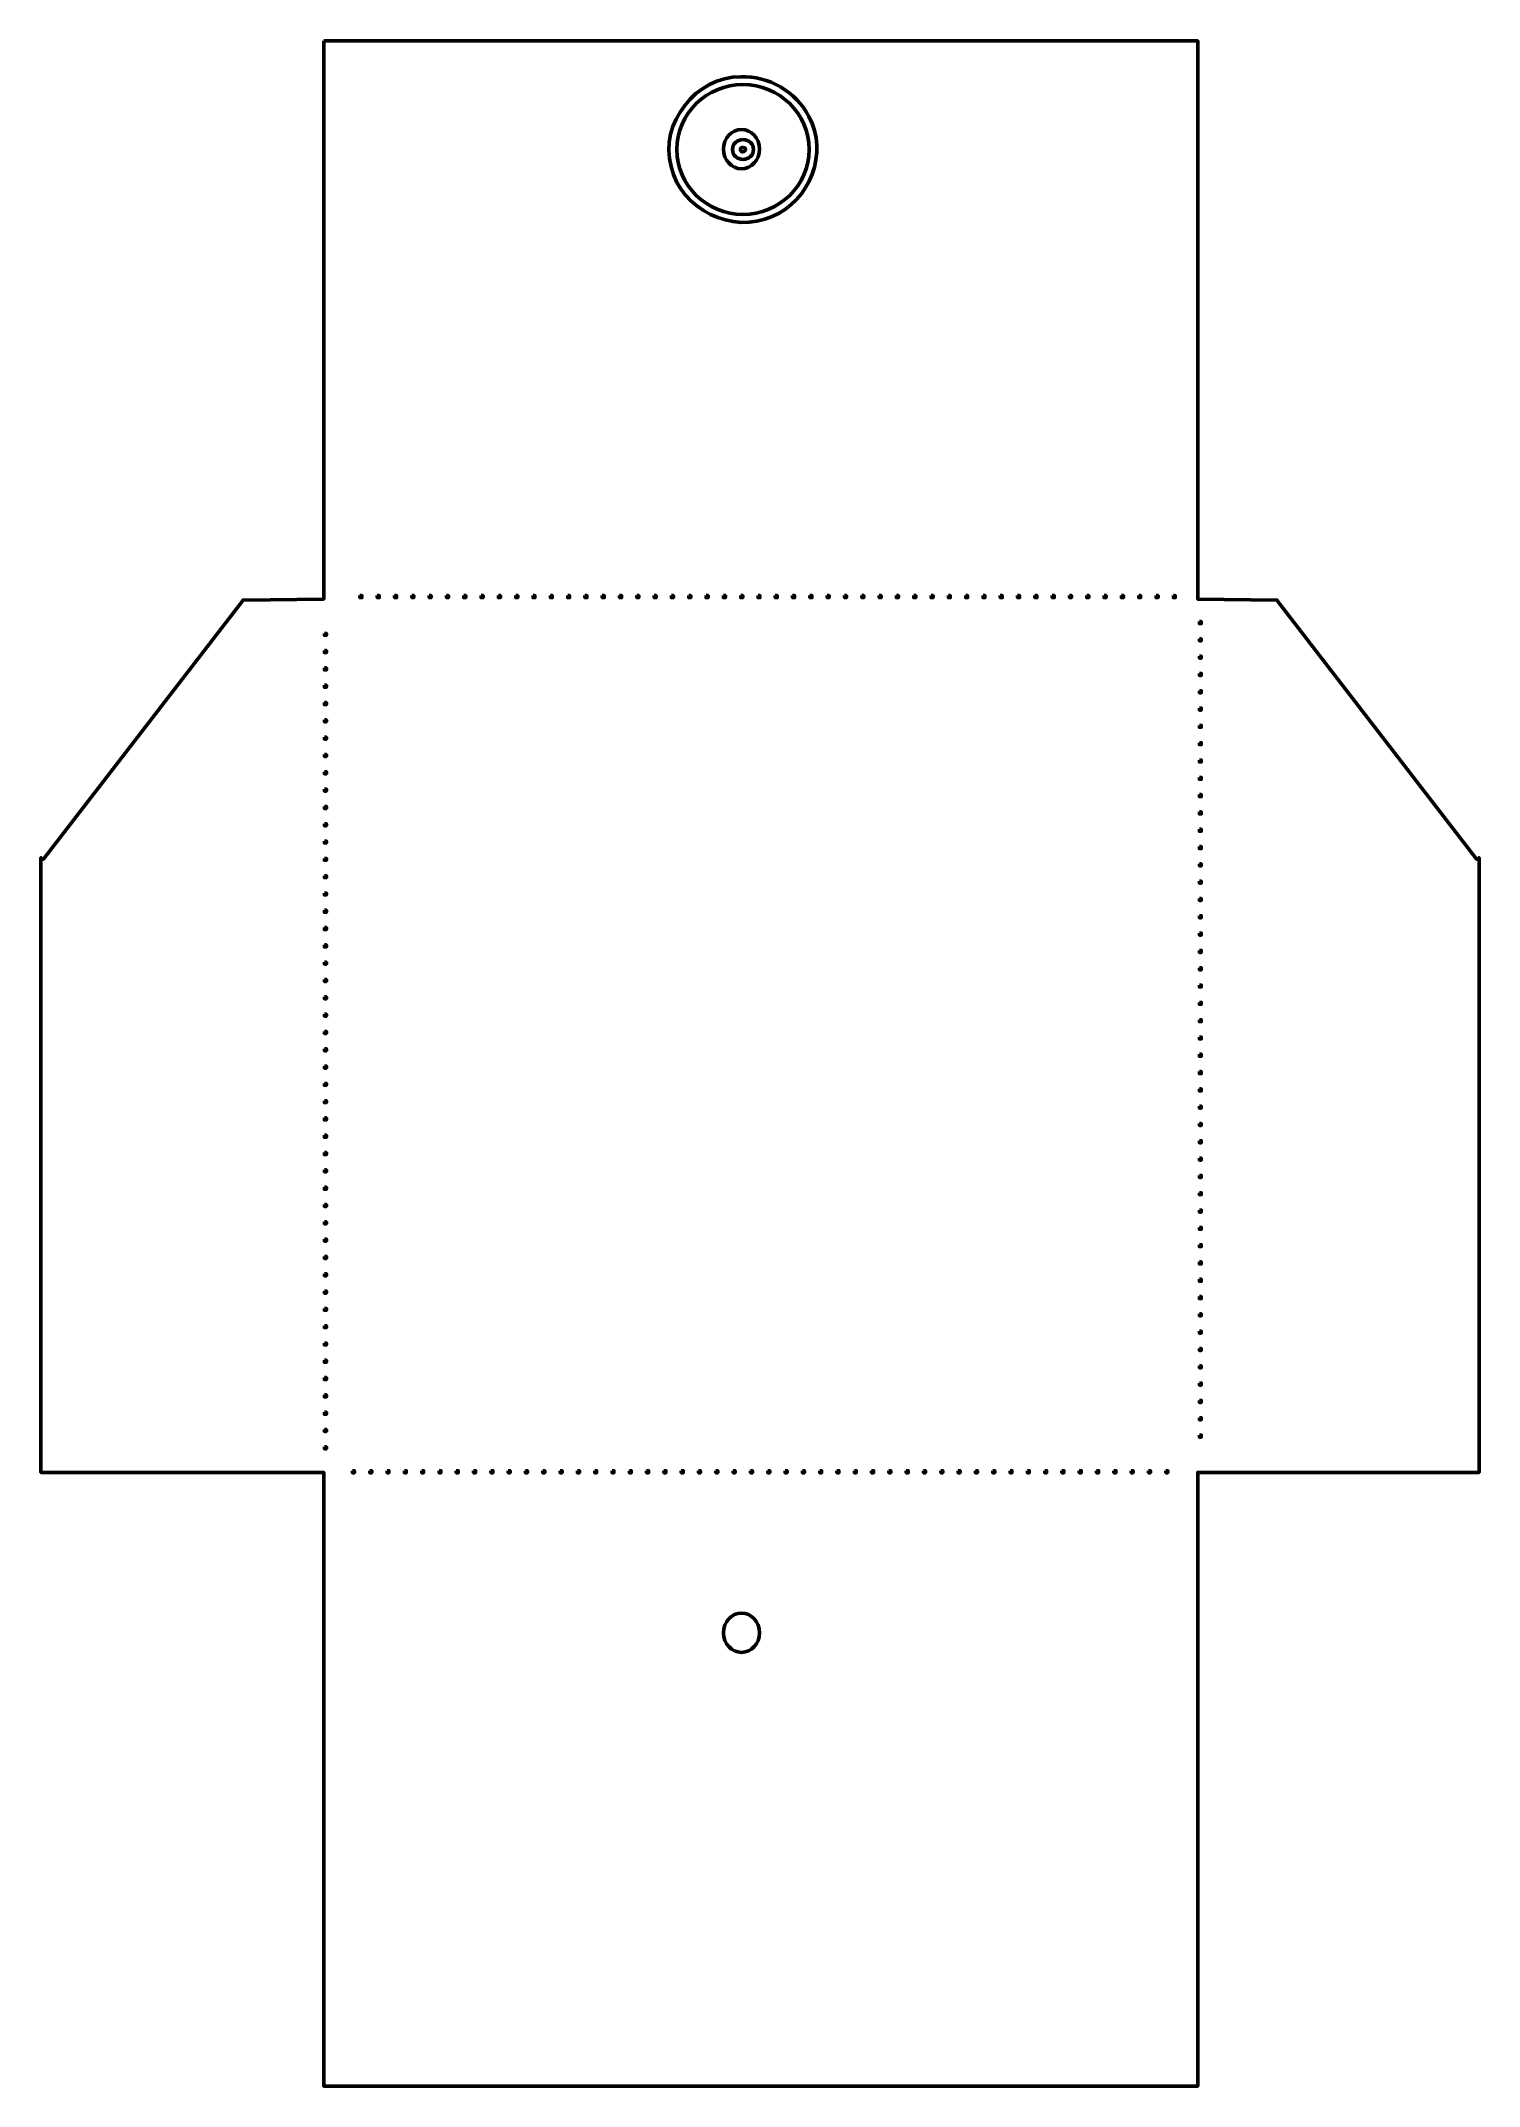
# Model space of a CAD drawing. Header units: centimetres. Extents: x -9.8 to 9.8, y -13.9 to 13.9.
import ezdxf

# ---------------------------------------------------------------- set-up
doc = ezdxf.new("R2010")
doc.units = ezdxf.units.CM
doc.header["$MEASUREMENT"] = 0
doc.layers.add('Layer 1', color=7, linetype='Continuous')

msp = doc.modelspace()

# ---------------------------------------------------------------- linework, layer by layer
at = {"layer": 'Layer 1', "color": 36, "lineweight": 50}
for points, knots in [([(-5.94294, 13.92742), (-5.94294, 13.92742), (-5.94294, 6.32478), (-5.94294, 6.32478), (-5.94294, 6.32478), (-5.94294, 6.32478), (-7.04261, 6.31155), (-7.04261, 6.31155), (-7.04261, 6.31155), (-7.04261, 6.31155), (-9.76534, 2.77854), (-9.76534, 2.77854), (-9.76534, 2.77854), (-9.76534, 2.77854), (-9.79593, 2.80169), (-9.79593, 2.80169), (-9.79593, 2.80169), (-9.79593, 2.80169), (-9.79593, -5.56824), (-9.79593, -5.56824), (-9.79593, -5.56824), (-9.79593, -5.56824), (-5.94294, -5.56824), (-5.94294, -5.56824), (-5.94294, -5.56824), (-5.94294, -5.56824), (-5.94294, -13.92742), (-5.94294, -13.92742), (-5.94294, -13.92742), (-5.94294, -13.92742), (5.96331, -13.92742), (5.96331, -13.92742), (5.96331, -13.92742), (5.96331, -13.92742), (5.96331, -5.56824), (5.96331, -5.56824), (5.96331, -5.56824), (5.96331, -5.56824), (9.79563, -5.56824), (9.79563, -5.56824), (9.79563, -5.56824), (9.79563, -5.56824), (9.79563, 2.80169), (9.79563, 2.80169), (9.79563, 2.80169), (9.79563, 2.80169), (9.76504, 2.77854), (9.76504, 2.77854), (9.76504, 2.77854), (9.76504, 2.77854), (7.04231, 6.31155), (7.04231, 6.31155), (7.04231, 6.31155), (7.04231, 6.31155), (5.96331, 6.32478), (5.96331, 6.32478), (5.96331, 6.32478), (5.96331, 6.32478), (5.96331, 13.92742), (5.96331, 13.92742), (5.96331, 13.92742), (5.96331, 13.92742), (-5.94294, 13.92742), (-5.94294, 13.92742)], [0, 0, 0, 0, 0.05882353, 0.05882353, 0.05882353, 0.05882353, 0.11764706, 0.11764706, 0.11764706, 0.11764706, 0.17647059, 0.17647059, 0.17647059, 0.17647059, 0.23529412, 0.23529412, 0.23529412, 0.23529412, 0.29411765, 0.29411765, 0.29411765, 0.29411765, 0.35294118, 0.35294118, 0.35294118, 0.35294118, 0.41176471, 0.41176471, 0.41176471, 0.41176471, 0.47058824, 0.47058824, 0.47058824, 0.47058824, 0.52941176, 0.52941176, 0.52941176, 0.52941176, 0.58823529, 0.58823529, 0.58823529, 0.58823529, 0.64705882, 0.64705882, 0.64705882, 0.64705882, 0.70588235, 0.70588235, 0.70588235, 0.70588235, 0.76470588, 0.76470588, 0.76470588, 0.76470588, 0.82352941, 0.82352941, 0.82352941, 0.82352941, 0.88235294, 0.88235294, 0.88235294, 0.88235294, 1, 1, 1, 1]), ([(-0.25109, 12.72108), (-0.11556, 12.72108), (-0.00552, 12.60186), (-0.00552, 12.45402), (-0.00552, 12.45402), (-0.00552, 12.30617), (-0.11556, 12.18613), (-0.25109, 12.18613), (-0.25109, 12.18613), (-0.38662, 12.18613), (-0.49666, 12.30617), (-0.49666, 12.45402), (-0.49666, 12.45402), (-0.49666, 12.60187), (-0.38662, 12.72108), (-0.25109, 12.72108)], [0, 0, 0, 0, 0.2, 0.2, 0.2, 0.2, 0.4, 0.4, 0.4, 0.4, 0.6, 0.6, 0.6, 0.6, 1, 1, 1, 1]), ([(-5.44932, 6.37191), (-5.44932, 6.37191), (-5.42286, 6.37191), (-5.42286, 6.37191), (-5.42286, 6.37191), (-5.42286, 6.37191), (-5.42286, 6.34545), (-5.42286, 6.34545), (-5.42286, 6.34545), (-5.42286, 6.34545), (-5.44932, 6.34545), (-5.44932, 6.34545), (-5.44932, 6.34545), (-5.44932, 6.34545), (-5.44932, 6.37191), (-5.44932, 6.37191)], [0, 0, 0, 0, 0.2, 0.2, 0.2, 0.2, 0.4, 0.4, 0.4, 0.4, 0.6, 0.6, 0.6, 0.6, 1, 1, 1, 1]), ([(-5.21368, 6.37191), (-5.21368, 6.37191), (-5.18722, 6.37191), (-5.18722, 6.37191), (-5.18722, 6.37191), (-5.18722, 6.37191), (-5.18722, 6.34545), (-5.18722, 6.34545), (-5.18722, 6.34545), (-5.18722, 6.34545), (-5.21368, 6.34545), (-5.21368, 6.34545), (-5.21368, 6.34545), (-5.21368, 6.34545), (-5.21368, 6.37191), (-5.21368, 6.37191)], [0, 0, 0, 0, 0.2, 0.2, 0.2, 0.2, 0.4, 0.4, 0.4, 0.4, 0.6, 0.6, 0.6, 0.6, 1, 1, 1, 1]), ([(-4.97721, 6.37191), (-4.97721, 6.37191), (-4.95158, 6.37191), (-4.95158, 6.37191), (-4.95158, 6.37191), (-4.95158, 6.37191), (-4.95158, 6.34545), (-4.95158, 6.34545), (-4.95158, 6.34545), (-4.95158, 6.34545), (-4.97721, 6.34545), (-4.97721, 6.34545), (-4.97721, 6.34545), (-4.97721, 6.34545), (-4.97721, 6.37191), (-4.97721, 6.37191)], [0, 0, 0, 0, 0.2, 0.2, 0.2, 0.2, 0.4, 0.4, 0.4, 0.4, 0.6, 0.6, 0.6, 0.6, 1, 1, 1, 1]), ([(-4.74156, 6.37191), (-4.74156, 6.37191), (-4.71593, 6.37191), (-4.71593, 6.37191), (-4.71593, 6.37191), (-4.71593, 6.37191), (-4.71593, 6.34545), (-4.71593, 6.34545), (-4.71593, 6.34545), (-4.71593, 6.34545), (-4.74156, 6.34545), (-4.74156, 6.34545), (-4.74156, 6.34545), (-4.74156, 6.34545), (-4.74156, 6.37191), (-4.74156, 6.37191)], [0, 0, 0, 0, 0.2, 0.2, 0.2, 0.2, 0.4, 0.4, 0.4, 0.4, 0.6, 0.6, 0.6, 0.6, 1, 1, 1, 1]), ([(-4.50592, 6.37191), (-4.50592, 6.37191), (-4.48029, 6.37191), (-4.48029, 6.37191), (-4.48029, 6.37191), (-4.48029, 6.37191), (-4.48029, 6.34545), (-4.48029, 6.34545), (-4.48029, 6.34545), (-4.48029, 6.34545), (-4.50592, 6.34545), (-4.50592, 6.34545), (-4.50592, 6.34545), (-4.50592, 6.34545), (-4.50592, 6.37191), (-4.50592, 6.37191)], [0, 0, 0, 0, 0.2, 0.2, 0.2, 0.2, 0.4, 0.4, 0.4, 0.4, 0.6, 0.6, 0.6, 0.6, 1, 1, 1, 1]), ([(-4.27027, 6.37191), (-4.27027, 6.37191), (-4.24381, 6.37191), (-4.24381, 6.37191), (-4.24381, 6.37191), (-4.24381, 6.37191), (-4.24381, 6.34545), (-4.24381, 6.34545), (-4.24381, 6.34545), (-4.24381, 6.34545), (-4.27027, 6.34545), (-4.27027, 6.34545), (-4.27027, 6.34545), (-4.27027, 6.34545), (-4.27027, 6.37191), (-4.27027, 6.37191)], [0, 0, 0, 0, 0.2, 0.2, 0.2, 0.2, 0.4, 0.4, 0.4, 0.4, 0.6, 0.6, 0.6, 0.6, 1, 1, 1, 1]), ([(-4.03463, 6.37191), (-4.03463, 6.37191), (-4.00817, 6.37191), (-4.00817, 6.37191), (-4.00817, 6.37191), (-4.00817, 6.37191), (-4.00817, 6.34545), (-4.00817, 6.34545), (-4.00817, 6.34545), (-4.00817, 6.34545), (-4.03463, 6.34545), (-4.03463, 6.34545), (-4.03463, 6.34545), (-4.03463, 6.34545), (-4.03463, 6.37191), (-4.03463, 6.37191)], [0, 0, 0, 0, 0.2, 0.2, 0.2, 0.2, 0.4, 0.4, 0.4, 0.4, 0.6, 0.6, 0.6, 0.6, 1, 1, 1, 1]), ([(-3.79898, 6.37191), (-3.79898, 6.37191), (-3.77252, 6.37191), (-3.77252, 6.37191), (-3.77252, 6.37191), (-3.77252, 6.37191), (-3.77252, 6.34545), (-3.77252, 6.34545), (-3.77252, 6.34545), (-3.77252, 6.34545), (-3.79898, 6.34545), (-3.79898, 6.34545), (-3.79898, 6.34545), (-3.79898, 6.34545), (-3.79898, 6.37191), (-3.79898, 6.37191)], [0, 0, 0, 0, 0.2, 0.2, 0.2, 0.2, 0.4, 0.4, 0.4, 0.4, 0.6, 0.6, 0.6, 0.6, 1, 1, 1, 1]), ([(-3.56334, 6.37191), (-3.56334, 6.37191), (-3.53688, 6.37191), (-3.53688, 6.37191), (-3.53688, 6.37191), (-3.53688, 6.37191), (-3.53688, 6.34545), (-3.53688, 6.34545), (-3.53688, 6.34545), (-3.53688, 6.34545), (-3.56334, 6.34545), (-3.56334, 6.34545), (-3.56334, 6.34545), (-3.56334, 6.34545), (-3.56334, 6.37191), (-3.56334, 6.37191)], [0, 0, 0, 0, 0.2, 0.2, 0.2, 0.2, 0.4, 0.4, 0.4, 0.4, 0.6, 0.6, 0.6, 0.6, 1, 1, 1, 1]), ([(-3.32769, 6.37191), (-3.32769, 6.37191), (-3.30123, 6.37191), (-3.30123, 6.37191), (-3.30123, 6.37191), (-3.30123, 6.37191), (-3.30123, 6.34545), (-3.30123, 6.34545), (-3.30123, 6.34545), (-3.30123, 6.34545), (-3.32769, 6.34545), (-3.32769, 6.34545), (-3.32769, 6.34545), (-3.32769, 6.34545), (-3.32769, 6.37191), (-3.32769, 6.37191)], [0, 0, 0, 0, 0.2, 0.2, 0.2, 0.2, 0.4, 0.4, 0.4, 0.4, 0.6, 0.6, 0.6, 0.6, 1, 1, 1, 1]), ([(-3.09122, 6.37191), (-3.09122, 6.37191), (-3.06559, 6.37191), (-3.06559, 6.37191), (-3.06559, 6.37191), (-3.06559, 6.37191), (-3.06559, 6.34545), (-3.06559, 6.34545), (-3.06559, 6.34545), (-3.06559, 6.34545), (-3.09122, 6.34545), (-3.09122, 6.34545), (-3.09122, 6.34545), (-3.09122, 6.34545), (-3.09122, 6.37191), (-3.09122, 6.37191)], [0, 0, 0, 0, 0.2, 0.2, 0.2, 0.2, 0.4, 0.4, 0.4, 0.4, 0.6, 0.6, 0.6, 0.6, 1, 1, 1, 1]), ([(-2.85558, 6.37191), (-2.85558, 6.37191), (-2.82995, 6.37191), (-2.82995, 6.37191), (-2.82995, 6.37191), (-2.82995, 6.37191), (-2.82995, 6.34545), (-2.82995, 6.34545), (-2.82995, 6.34545), (-2.82995, 6.34545), (-2.85558, 6.34545), (-2.85558, 6.34545), (-2.85558, 6.34545), (-2.85558, 6.34545), (-2.85558, 6.37191), (-2.85558, 6.37191)], [0, 0, 0, 0, 0.2, 0.2, 0.2, 0.2, 0.4, 0.4, 0.4, 0.4, 0.6, 0.6, 0.6, 0.6, 1, 1, 1, 1]), ([(-2.61993, 6.37191), (-2.61993, 6.37191), (-2.5943, 6.37191), (-2.5943, 6.37191), (-2.5943, 6.37191), (-2.5943, 6.37191), (-2.5943, 6.34545), (-2.5943, 6.34545), (-2.5943, 6.34545), (-2.5943, 6.34545), (-2.61993, 6.34545), (-2.61993, 6.34545), (-2.61993, 6.34545), (-2.61993, 6.34545), (-2.61993, 6.37191), (-2.61993, 6.37191)], [0, 0, 0, 0, 0.2, 0.2, 0.2, 0.2, 0.4, 0.4, 0.4, 0.4, 0.6, 0.6, 0.6, 0.6, 1, 1, 1, 1]), ([(-2.38429, 6.37191), (-2.38429, 6.37191), (-2.35783, 6.37191), (-2.35783, 6.37191), (-2.35783, 6.37191), (-2.35783, 6.37191), (-2.35783, 6.34545), (-2.35783, 6.34545), (-2.35783, 6.34545), (-2.35783, 6.34545), (-2.38429, 6.34545), (-2.38429, 6.34545), (-2.38429, 6.34545), (-2.38429, 6.34545), (-2.38429, 6.37191), (-2.38429, 6.37191)], [0, 0, 0, 0, 0.2, 0.2, 0.2, 0.2, 0.4, 0.4, 0.4, 0.4, 0.6, 0.6, 0.6, 0.6, 1, 1, 1, 1]), ([(-2.14865, 6.37191), (-2.14865, 6.37191), (-2.12219, 6.37191), (-2.12219, 6.37191), (-2.12219, 6.37191), (-2.12219, 6.37191), (-2.12219, 6.34545), (-2.12219, 6.34545), (-2.12219, 6.34545), (-2.12219, 6.34545), (-2.14865, 6.34545), (-2.14865, 6.34545), (-2.14865, 6.34545), (-2.14865, 6.34545), (-2.14865, 6.37191), (-2.14865, 6.37191)], [0, 0, 0, 0, 0.2, 0.2, 0.2, 0.2, 0.4, 0.4, 0.4, 0.4, 0.6, 0.6, 0.6, 0.6, 1, 1, 1, 1]), ([(-1.913, 6.37191), (-1.913, 6.37191), (-1.88654, 6.37191), (-1.88654, 6.37191), (-1.88654, 6.37191), (-1.88654, 6.37191), (-1.88654, 6.34545), (-1.88654, 6.34545), (-1.88654, 6.34545), (-1.88654, 6.34545), (-1.913, 6.34545), (-1.913, 6.34545), (-1.913, 6.34545), (-1.913, 6.34545), (-1.913, 6.37191), (-1.913, 6.37191)], [0, 0, 0, 0, 0.2, 0.2, 0.2, 0.2, 0.4, 0.4, 0.4, 0.4, 0.6, 0.6, 0.6, 0.6, 1, 1, 1, 1]), ([(-1.67736, 6.37191), (-1.67736, 6.37191), (-1.6509, 6.37191), (-1.6509, 6.37191), (-1.6509, 6.37191), (-1.6509, 6.37191), (-1.6509, 6.34545), (-1.6509, 6.34545), (-1.6509, 6.34545), (-1.6509, 6.34545), (-1.67736, 6.34545), (-1.67736, 6.34545), (-1.67736, 6.34545), (-1.67736, 6.34545), (-1.67736, 6.37191), (-1.67736, 6.37191)], [0, 0, 0, 0, 0.2, 0.2, 0.2, 0.2, 0.4, 0.4, 0.4, 0.4, 0.6, 0.6, 0.6, 0.6, 1, 1, 1, 1]), ([(-1.44171, 6.37191), (-1.44171, 6.37191), (-1.41525, 6.37191), (-1.41525, 6.37191), (-1.41525, 6.37191), (-1.41525, 6.37191), (-1.41525, 6.34545), (-1.41525, 6.34545), (-1.41525, 6.34545), (-1.41525, 6.34545), (-1.44171, 6.34545), (-1.44171, 6.34545), (-1.44171, 6.34545), (-1.44171, 6.34545), (-1.44171, 6.37191), (-1.44171, 6.37191)], [0, 0, 0, 0, 0.2, 0.2, 0.2, 0.2, 0.4, 0.4, 0.4, 0.4, 0.6, 0.6, 0.6, 0.6, 1, 1, 1, 1]), ([(-1.20607, 6.37191), (-1.20607, 6.37191), (-1.17961, 6.37191), (-1.17961, 6.37191), (-1.17961, 6.37191), (-1.17961, 6.37191), (-1.17961, 6.34545), (-1.17961, 6.34545), (-1.17961, 6.34545), (-1.17961, 6.34545), (-1.20607, 6.34545), (-1.20607, 6.34545), (-1.20607, 6.34545), (-1.20607, 6.34545), (-1.20607, 6.37191), (-1.20607, 6.37191)], [0, 0, 0, 0, 0.2, 0.2, 0.2, 0.2, 0.4, 0.4, 0.4, 0.4, 0.6, 0.6, 0.6, 0.6, 1, 1, 1, 1]), ([(-0.9696, 6.37191), (-0.9696, 6.37191), (-0.94397, 6.37191), (-0.94397, 6.37191), (-0.94397, 6.37191), (-0.94397, 6.37191), (-0.94397, 6.34545), (-0.94397, 6.34545), (-0.94397, 6.34545), (-0.94397, 6.34545), (-0.9696, 6.34545), (-0.9696, 6.34545), (-0.9696, 6.34545), (-0.9696, 6.34545), (-0.9696, 6.37191), (-0.9696, 6.37191)], [0, 0, 0, 0, 0.2, 0.2, 0.2, 0.2, 0.4, 0.4, 0.4, 0.4, 0.6, 0.6, 0.6, 0.6, 1, 1, 1, 1]), ([(-0.73395, 6.37191), (-0.73395, 6.37191), (-0.70832, 6.37191), (-0.70832, 6.37191), (-0.70832, 6.37191), (-0.70832, 6.37191), (-0.70832, 6.34545), (-0.70832, 6.34545), (-0.70832, 6.34545), (-0.70832, 6.34545), (-0.73395, 6.34545), (-0.73395, 6.34545), (-0.73395, 6.34545), (-0.73395, 6.34545), (-0.73395, 6.37191), (-0.73395, 6.37191)], [0, 0, 0, 0, 0.2, 0.2, 0.2, 0.2, 0.4, 0.4, 0.4, 0.4, 0.6, 0.6, 0.6, 0.6, 1, 1, 1, 1]), ([(-0.49831, 6.37191), (-0.49831, 6.37191), (-0.47185, 6.37191), (-0.47185, 6.37191), (-0.47185, 6.37191), (-0.47185, 6.37191), (-0.47185, 6.34545), (-0.47185, 6.34545), (-0.47185, 6.34545), (-0.47185, 6.34545), (-0.49831, 6.34545), (-0.49831, 6.34545), (-0.49831, 6.34545), (-0.49831, 6.34545), (-0.49831, 6.37191), (-0.49831, 6.37191)], [0, 0, 0, 0, 0.2, 0.2, 0.2, 0.2, 0.4, 0.4, 0.4, 0.4, 0.6, 0.6, 0.6, 0.6, 1, 1, 1, 1]), ([(-0.26266, 6.37191), (-0.26266, 6.37191), (-0.2362, 6.37191), (-0.2362, 6.37191), (-0.2362, 6.37191), (-0.2362, 6.37191), (-0.2362, 6.34545), (-0.2362, 6.34545), (-0.2362, 6.34545), (-0.2362, 6.34545), (-0.26266, 6.34545), (-0.26266, 6.34545), (-0.26266, 6.34545), (-0.26266, 6.34545), (-0.26266, 6.37191), (-0.26266, 6.37191)], [0, 0, 0, 0, 0.2, 0.2, 0.2, 0.2, 0.4, 0.4, 0.4, 0.4, 0.6, 0.6, 0.6, 0.6, 1, 1, 1, 1]), ([(-0.02702, 6.37191), (-0.02702, 6.37191), (-0.00056, 6.37191), (-0.00056, 6.37191), (-0.00056, 6.37191), (-0.00056, 6.37191), (-0.00056, 6.34545), (-0.00056, 6.34545), (-0.00056, 6.34545), (-0.00056, 6.34545), (-0.02702, 6.34545), (-0.02702, 6.34545), (-0.02702, 6.34545), (-0.02702, 6.34545), (-0.02702, 6.37191), (-0.02702, 6.37191)], [0, 0, 0, 0, 0.2, 0.2, 0.2, 0.2, 0.4, 0.4, 0.4, 0.4, 0.6, 0.6, 0.6, 0.6, 1, 1, 1, 1]), ([(0.20863, 6.37191), (0.20863, 6.37191), (0.23509, 6.37191), (0.23509, 6.37191), (0.23509, 6.37191), (0.23509, 6.37191), (0.23509, 6.34545), (0.23509, 6.34545), (0.23509, 6.34545), (0.23509, 6.34545), (0.20863, 6.34545), (0.20863, 6.34545), (0.20863, 6.34545), (0.20863, 6.34545), (0.20863, 6.37191), (0.20863, 6.37191)], [0, 0, 0, 0, 0.2, 0.2, 0.2, 0.2, 0.4, 0.4, 0.4, 0.4, 0.6, 0.6, 0.6, 0.6, 1, 1, 1, 1]), ([(0.44427, 6.37191), (0.44427, 6.37191), (0.47073, 6.37191), (0.47073, 6.37191), (0.47073, 6.37191), (0.47073, 6.37191), (0.47073, 6.34545), (0.47073, 6.34545), (0.47073, 6.34545), (0.47073, 6.34545), (0.44427, 6.34545), (0.44427, 6.34545), (0.44427, 6.34545), (0.44427, 6.34545), (0.44427, 6.37191), (0.44427, 6.37191)], [0, 0, 0, 0, 0.2, 0.2, 0.2, 0.2, 0.4, 0.4, 0.4, 0.4, 0.6, 0.6, 0.6, 0.6, 1, 1, 1, 1]), ([(0.67992, 6.37191), (0.67992, 6.37191), (0.70638, 6.37191), (0.70638, 6.37191), (0.70638, 6.37191), (0.70638, 6.37191), (0.70638, 6.34545), (0.70638, 6.34545), (0.70638, 6.34545), (0.70638, 6.34545), (0.67992, 6.34545), (0.67992, 6.34545), (0.67992, 6.34545), (0.67992, 6.34545), (0.67992, 6.37191), (0.67992, 6.37191)], [0, 0, 0, 0, 0.2, 0.2, 0.2, 0.2, 0.4, 0.4, 0.4, 0.4, 0.6, 0.6, 0.6, 0.6, 1, 1, 1, 1]), ([(0.91639, 6.37191), (0.91639, 6.37191), (0.94202, 6.37191), (0.94202, 6.37191), (0.94202, 6.37191), (0.94202, 6.37191), (0.94202, 6.34545), (0.94202, 6.34545), (0.94202, 6.34545), (0.94202, 6.34545), (0.91639, 6.34545), (0.91639, 6.34545), (0.91639, 6.34545), (0.91639, 6.34545), (0.91639, 6.37191), (0.91639, 6.37191)], [0, 0, 0, 0, 0.2, 0.2, 0.2, 0.2, 0.4, 0.4, 0.4, 0.4, 0.6, 0.6, 0.6, 0.6, 1, 1, 1, 1]), ([(1.15203, 6.37191), (1.15203, 6.37191), (1.17766, 6.37191), (1.17766, 6.37191), (1.17766, 6.37191), (1.17766, 6.37191), (1.17766, 6.34545), (1.17766, 6.34545), (1.17766, 6.34545), (1.17766, 6.34545), (1.15203, 6.34545), (1.15203, 6.34545), (1.15203, 6.34545), (1.15203, 6.34545), (1.15203, 6.37191), (1.15203, 6.37191)], [0, 0, 0, 0, 0.2, 0.2, 0.2, 0.2, 0.4, 0.4, 0.4, 0.4, 0.6, 0.6, 0.6, 0.6, 1, 1, 1, 1]), ([(1.38768, 6.37191), (1.38768, 6.37191), (1.41331, 6.37191), (1.41331, 6.37191), (1.41331, 6.37191), (1.41331, 6.37191), (1.41331, 6.34545), (1.41331, 6.34545), (1.41331, 6.34545), (1.41331, 6.34545), (1.38768, 6.34545), (1.38768, 6.34545), (1.38768, 6.34545), (1.38768, 6.34545), (1.38768, 6.37191), (1.38768, 6.37191)], [0, 0, 0, 0, 0.2, 0.2, 0.2, 0.2, 0.4, 0.4, 0.4, 0.4, 0.6, 0.6, 0.6, 0.6, 1, 1, 1, 1]), ([(1.62332, 6.37191), (1.62332, 6.37191), (1.64978, 6.37191), (1.64978, 6.37191), (1.64978, 6.37191), (1.64978, 6.37191), (1.64978, 6.34545), (1.64978, 6.34545), (1.64978, 6.34545), (1.64978, 6.34545), (1.62332, 6.34545), (1.62332, 6.34545), (1.62332, 6.34545), (1.62332, 6.34545), (1.62332, 6.37191), (1.62332, 6.37191)], [0, 0, 0, 0, 0.2, 0.2, 0.2, 0.2, 0.4, 0.4, 0.4, 0.4, 0.6, 0.6, 0.6, 0.6, 1, 1, 1, 1]), ([(1.85897, 6.37191), (1.85897, 6.37191), (1.88543, 6.37191), (1.88543, 6.37191), (1.88543, 6.37191), (1.88543, 6.37191), (1.88543, 6.34545), (1.88543, 6.34545), (1.88543, 6.34545), (1.88543, 6.34545), (1.85897, 6.34545), (1.85897, 6.34545), (1.85897, 6.34545), (1.85897, 6.34545), (1.85897, 6.37191), (1.85897, 6.37191)], [0, 0, 0, 0, 0.2, 0.2, 0.2, 0.2, 0.4, 0.4, 0.4, 0.4, 0.6, 0.6, 0.6, 0.6, 1, 1, 1, 1]), ([(2.09461, 6.37191), (2.09461, 6.37191), (2.12107, 6.37191), (2.12107, 6.37191), (2.12107, 6.37191), (2.12107, 6.37191), (2.12107, 6.34545), (2.12107, 6.34545), (2.12107, 6.34545), (2.12107, 6.34545), (2.09461, 6.34545), (2.09461, 6.34545), (2.09461, 6.34545), (2.09461, 6.34545), (2.09461, 6.37191), (2.09461, 6.37191)], [0, 0, 0, 0, 0.2, 0.2, 0.2, 0.2, 0.4, 0.4, 0.4, 0.4, 0.6, 0.6, 0.6, 0.6, 1, 1, 1, 1]), ([(2.33025, 6.37191), (2.33025, 6.37191), (2.35671, 6.37191), (2.35671, 6.37191), (2.35671, 6.37191), (2.35671, 6.37191), (2.35671, 6.34545), (2.35671, 6.34545), (2.35671, 6.34545), (2.35671, 6.34545), (2.33025, 6.34545), (2.33025, 6.34545), (2.33025, 6.34545), (2.33025, 6.34545), (2.33025, 6.37191), (2.33025, 6.37191)], [0, 0, 0, 0, 0.2, 0.2, 0.2, 0.2, 0.4, 0.4, 0.4, 0.4, 0.6, 0.6, 0.6, 0.6, 1, 1, 1, 1]), ([(2.5659, 6.37191), (2.5659, 6.37191), (2.59236, 6.37191), (2.59236, 6.37191), (2.59236, 6.37191), (2.59236, 6.37191), (2.59236, 6.34545), (2.59236, 6.34545), (2.59236, 6.34545), (2.59236, 6.34545), (2.5659, 6.34545), (2.5659, 6.34545), (2.5659, 6.34545), (2.5659, 6.34545), (2.5659, 6.37191), (2.5659, 6.37191)], [0, 0, 0, 0, 0.2, 0.2, 0.2, 0.2, 0.4, 0.4, 0.4, 0.4, 0.6, 0.6, 0.6, 0.6, 1, 1, 1, 1]), ([(2.80237, 6.37191), (2.80237, 6.37191), (2.828, 6.37191), (2.828, 6.37191), (2.828, 6.37191), (2.828, 6.37191), (2.828, 6.34545), (2.828, 6.34545), (2.828, 6.34545), (2.828, 6.34545), (2.80237, 6.34545), (2.80237, 6.34545), (2.80237, 6.34545), (2.80237, 6.34545), (2.80237, 6.37191), (2.80237, 6.37191)], [0, 0, 0, 0, 0.2, 0.2, 0.2, 0.2, 0.4, 0.4, 0.4, 0.4, 0.6, 0.6, 0.6, 0.6, 1, 1, 1, 1]), ([(3.03802, 6.37191), (3.03802, 6.37191), (3.06365, 6.37191), (3.06365, 6.37191), (3.06365, 6.37191), (3.06365, 6.37191), (3.06365, 6.34545), (3.06365, 6.34545), (3.06365, 6.34545), (3.06365, 6.34545), (3.03802, 6.34545), (3.03802, 6.34545), (3.03802, 6.34545), (3.03802, 6.34545), (3.03802, 6.37191), (3.03802, 6.37191)], [0, 0, 0, 0, 0.2, 0.2, 0.2, 0.2, 0.4, 0.4, 0.4, 0.4, 0.6, 0.6, 0.6, 0.6, 1, 1, 1, 1]), ([(3.27366, 6.37191), (3.27366, 6.37191), (3.29929, 6.37191), (3.29929, 6.37191), (3.29929, 6.37191), (3.29929, 6.37191), (3.29929, 6.34545), (3.29929, 6.34545), (3.29929, 6.34545), (3.29929, 6.34545), (3.27366, 6.34545), (3.27366, 6.34545), (3.27366, 6.34545), (3.27366, 6.34545), (3.27366, 6.37191), (3.27366, 6.37191)], [0, 0, 0, 0, 0.2, 0.2, 0.2, 0.2, 0.4, 0.4, 0.4, 0.4, 0.6, 0.6, 0.6, 0.6, 1, 1, 1, 1]), ([(3.5093, 6.37191), (3.5093, 6.37191), (3.53576, 6.37191), (3.53576, 6.37191), (3.53576, 6.37191), (3.53576, 6.37191), (3.53576, 6.34545), (3.53576, 6.34545), (3.53576, 6.34545), (3.53576, 6.34545), (3.5093, 6.34545), (3.5093, 6.34545), (3.5093, 6.34545), (3.5093, 6.34545), (3.5093, 6.37191), (3.5093, 6.37191)], [0, 0, 0, 0, 0.2, 0.2, 0.2, 0.2, 0.4, 0.4, 0.4, 0.4, 0.6, 0.6, 0.6, 0.6, 1, 1, 1, 1]), ([(3.74495, 6.37191), (3.74495, 6.37191), (3.77141, 6.37191), (3.77141, 6.37191), (3.77141, 6.37191), (3.77141, 6.37191), (3.77141, 6.34545), (3.77141, 6.34545), (3.77141, 6.34545), (3.77141, 6.34545), (3.74495, 6.34545), (3.74495, 6.34545), (3.74495, 6.34545), (3.74495, 6.34545), (3.74495, 6.37191), (3.74495, 6.37191)], [0, 0, 0, 0, 0.2, 0.2, 0.2, 0.2, 0.4, 0.4, 0.4, 0.4, 0.6, 0.6, 0.6, 0.6, 1, 1, 1, 1]), ([(3.98059, 6.37191), (3.98059, 6.37191), (4.00705, 6.37191), (4.00705, 6.37191), (4.00705, 6.37191), (4.00705, 6.37191), (4.00705, 6.34545), (4.00705, 6.34545), (4.00705, 6.34545), (4.00705, 6.34545), (3.98059, 6.34545), (3.98059, 6.34545), (3.98059, 6.34545), (3.98059, 6.34545), (3.98059, 6.37191), (3.98059, 6.37191)], [0, 0, 0, 0, 0.2, 0.2, 0.2, 0.2, 0.4, 0.4, 0.4, 0.4, 0.6, 0.6, 0.6, 0.6, 1, 1, 1, 1]), ([(4.21624, 6.37191), (4.21624, 6.37191), (4.2427, 6.37191), (4.2427, 6.37191), (4.2427, 6.37191), (4.2427, 6.37191), (4.2427, 6.34545), (4.2427, 6.34545), (4.2427, 6.34545), (4.2427, 6.34545), (4.21624, 6.34545), (4.21624, 6.34545), (4.21624, 6.34545), (4.21624, 6.34545), (4.21624, 6.37191), (4.21624, 6.37191)], [0, 0, 0, 0, 0.2, 0.2, 0.2, 0.2, 0.4, 0.4, 0.4, 0.4, 0.6, 0.6, 0.6, 0.6, 1, 1, 1, 1]), ([(4.45188, 6.37191), (4.45188, 6.37191), (4.47834, 6.37191), (4.47834, 6.37191), (4.47834, 6.37191), (4.47834, 6.37191), (4.47834, 6.34545), (4.47834, 6.34545), (4.47834, 6.34545), (4.47834, 6.34545), (4.45188, 6.34545), (4.45188, 6.34545), (4.45188, 6.34545), (4.45188, 6.34545), (4.45188, 6.37191), (4.45188, 6.37191)], [0, 0, 0, 0, 0.2, 0.2, 0.2, 0.2, 0.4, 0.4, 0.4, 0.4, 0.6, 0.6, 0.6, 0.6, 1, 1, 1, 1]), ([(4.68753, 6.37191), (4.68753, 6.37191), (4.71399, 6.37191), (4.71399, 6.37191), (4.71399, 6.37191), (4.71399, 6.37191), (4.71399, 6.34545), (4.71399, 6.34545), (4.71399, 6.34545), (4.71399, 6.34545), (4.68753, 6.34545), (4.68753, 6.34545), (4.68753, 6.34545), (4.68753, 6.34545), (4.68753, 6.37191), (4.68753, 6.37191)], [0, 0, 0, 0, 0.2, 0.2, 0.2, 0.2, 0.4, 0.4, 0.4, 0.4, 0.6, 0.6, 0.6, 0.6, 1, 1, 1, 1]), ([(4.924, 6.37191), (4.924, 6.37191), (4.94963, 6.37191), (4.94963, 6.37191), (4.94963, 6.37191), (4.94963, 6.37191), (4.94963, 6.34545), (4.94963, 6.34545), (4.94963, 6.34545), (4.94963, 6.34545), (4.924, 6.34545), (4.924, 6.34545), (4.924, 6.34545), (4.924, 6.34545), (4.924, 6.37191), (4.924, 6.37191)], [0, 0, 0, 0, 0.2, 0.2, 0.2, 0.2, 0.4, 0.4, 0.4, 0.4, 0.6, 0.6, 0.6, 0.6, 1, 1, 1, 1]), ([(5.15964, 6.37191), (5.15964, 6.37191), (5.18527, 6.37191), (5.18527, 6.37191), (5.18527, 6.37191), (5.18527, 6.37191), (5.18527, 6.34545), (5.18527, 6.34545), (5.18527, 6.34545), (5.18527, 6.34545), (5.15964, 6.34545), (5.15964, 6.34545), (5.15964, 6.34545), (5.15964, 6.34545), (5.15964, 6.37191), (5.15964, 6.37191)], [0, 0, 0, 0, 0.2, 0.2, 0.2, 0.2, 0.4, 0.4, 0.4, 0.4, 0.6, 0.6, 0.6, 0.6, 1, 1, 1, 1]), ([(5.39529, 6.37191), (5.39529, 6.37191), (5.42175, 6.37191), (5.42175, 6.37191), (5.42175, 6.37191), (5.42175, 6.37191), (5.42175, 6.34545), (5.42175, 6.34545), (5.42175, 6.34545), (5.42175, 6.34545), (5.39529, 6.34545), (5.39529, 6.34545), (5.39529, 6.34545), (5.39529, 6.34545), (5.39529, 6.37191), (5.39529, 6.37191)], [0, 0, 0, 0, 0.2, 0.2, 0.2, 0.2, 0.4, 0.4, 0.4, 0.4, 0.6, 0.6, 0.6, 0.6, 1, 1, 1, 1]), ([(5.63093, 6.37191), (5.63093, 6.37191), (5.65739, 6.37191), (5.65739, 6.37191), (5.65739, 6.37191), (5.65739, 6.37191), (5.65739, 6.34545), (5.65739, 6.34545), (5.65739, 6.34545), (5.65739, 6.34545), (5.63093, 6.34545), (5.63093, 6.34545), (5.63093, 6.34545), (5.63093, 6.34545), (5.63093, 6.37191), (5.63093, 6.37191)], [0, 0, 0, 0, 0.2, 0.2, 0.2, 0.2, 0.4, 0.4, 0.4, 0.4, 0.6, 0.6, 0.6, 0.6, 1, 1, 1, 1]), ([(-5.93384, 5.85845), (-5.93384, 5.85845), (-5.90738, 5.85845), (-5.90738, 5.85845), (-5.90738, 5.85845), (-5.90738, 5.85845), (-5.90738, 5.83199), (-5.90738, 5.83199), (-5.90738, 5.83199), (-5.90738, 5.83199), (-5.93384, 5.83199), (-5.93384, 5.83199), (-5.93384, 5.83199), (-5.93384, 5.83199), (-5.93384, 5.85845), (-5.93384, 5.85845)], [0, 0, 0, 0, 0.2, 0.2, 0.2, 0.2, 0.4, 0.4, 0.4, 0.4, 0.6, 0.6, 0.6, 0.6, 1, 1, 1, 1]), ([(5.98481, 6.01886), (5.98481, 6.01886), (6.01127, 6.01886), (6.01127, 6.01886), (6.01127, 6.01886), (6.01127, 6.01886), (6.01127, 5.9924), (6.01127, 5.9924), (6.01127, 5.9924), (6.01127, 5.9924), (5.98481, 5.9924), (5.98481, 5.9924), (5.98481, 5.9924), (5.98481, 5.9924), (5.98481, 6.01886), (5.98481, 6.01886)], [0, 0, 0, 0, 0.2, 0.2, 0.2, 0.2, 0.4, 0.4, 0.4, 0.4, 0.6, 0.6, 0.6, 0.6, 1, 1, 1, 1]), ([(-5.93384, 5.62281), (-5.93384, 5.62281), (-5.90738, 5.62281), (-5.90738, 5.62281), (-5.90738, 5.62281), (-5.90738, 5.62281), (-5.90738, 5.59635), (-5.90738, 5.59635), (-5.90738, 5.59635), (-5.90738, 5.59635), (-5.93384, 5.59635), (-5.93384, 5.59635), (-5.93384, 5.59635), (-5.93384, 5.59635), (-5.93384, 5.62281), (-5.93384, 5.62281)], [0, 0, 0, 0, 0.2, 0.2, 0.2, 0.2, 0.4, 0.4, 0.4, 0.4, 0.6, 0.6, 0.6, 0.6, 1, 1, 1, 1]), ([(5.98481, 5.78321), (5.98481, 5.78321), (6.01127, 5.78321), (6.01127, 5.78321), (6.01127, 5.78321), (6.01127, 5.78321), (6.01127, 5.75675), (6.01127, 5.75675), (6.01127, 5.75675), (6.01127, 5.75675), (5.98481, 5.75675), (5.98481, 5.75675), (5.98481, 5.75675), (5.98481, 5.75675), (5.98481, 5.78321), (5.98481, 5.78321)], [0, 0, 0, 0, 0.2, 0.2, 0.2, 0.2, 0.4, 0.4, 0.4, 0.4, 0.6, 0.6, 0.6, 0.6, 1, 1, 1, 1]), ([(-5.93384, 5.38716), (-5.93384, 5.38716), (-5.90738, 5.38716), (-5.90738, 5.38716), (-5.90738, 5.38716), (-5.90738, 5.38716), (-5.90738, 5.3607), (-5.90738, 5.3607), (-5.90738, 5.3607), (-5.90738, 5.3607), (-5.93384, 5.3607), (-5.93384, 5.3607), (-5.93384, 5.3607), (-5.93384, 5.3607), (-5.93384, 5.38716), (-5.93384, 5.38716)], [0, 0, 0, 0, 0.2, 0.2, 0.2, 0.2, 0.4, 0.4, 0.4, 0.4, 0.6, 0.6, 0.6, 0.6, 1, 1, 1, 1]), ([(5.98481, 5.54757), (5.98481, 5.54757), (6.01127, 5.54757), (6.01127, 5.54757), (6.01127, 5.54757), (6.01127, 5.54757), (6.01127, 5.52111), (6.01127, 5.52111), (6.01127, 5.52111), (6.01127, 5.52111), (5.98481, 5.52111), (5.98481, 5.52111), (5.98481, 5.52111), (5.98481, 5.52111), (5.98481, 5.54757), (5.98481, 5.54757)], [0, 0, 0, 0, 0.2, 0.2, 0.2, 0.2, 0.4, 0.4, 0.4, 0.4, 0.6, 0.6, 0.6, 0.6, 1, 1, 1, 1]), ([(5.98481, 5.31192), (5.98481, 5.31192), (6.01127, 5.31192), (6.01127, 5.31192), (6.01127, 5.31192), (6.01127, 5.31192), (6.01127, 5.28546), (6.01127, 5.28546), (6.01127, 5.28546), (6.01127, 5.28546), (5.98481, 5.28546), (5.98481, 5.28546), (5.98481, 5.28546), (5.98481, 5.28546), (5.98481, 5.31192), (5.98481, 5.31192)], [0, 0, 0, 0, 0.2, 0.2, 0.2, 0.2, 0.4, 0.4, 0.4, 0.4, 0.6, 0.6, 0.6, 0.6, 1, 1, 1, 1]), ([(-5.93384, 5.15152), (-5.93384, 5.15152), (-5.90738, 5.15152), (-5.90738, 5.15152), (-5.90738, 5.15152), (-5.90738, 5.15152), (-5.90738, 5.12506), (-5.90738, 5.12506), (-5.90738, 5.12506), (-5.90738, 5.12506), (-5.93384, 5.12506), (-5.93384, 5.12506), (-5.93384, 5.12506), (-5.93384, 5.12506), (-5.93384, 5.15152), (-5.93384, 5.15152)], [0, 0, 0, 0, 0.2, 0.2, 0.2, 0.2, 0.4, 0.4, 0.4, 0.4, 0.6, 0.6, 0.6, 0.6, 1, 1, 1, 1]), ([(5.98481, 5.07628), (5.98481, 5.07628), (6.01127, 5.07628), (6.01127, 5.07628), (6.01127, 5.07628), (6.01127, 5.07628), (6.01127, 5.04982), (6.01127, 5.04982), (6.01127, 5.04982), (6.01127, 5.04982), (5.98481, 5.04982), (5.98481, 5.04982), (5.98481, 5.04982), (5.98481, 5.04982), (5.98481, 5.07628), (5.98481, 5.07628)], [0, 0, 0, 0, 0.2, 0.2, 0.2, 0.2, 0.4, 0.4, 0.4, 0.4, 0.6, 0.6, 0.6, 0.6, 1, 1, 1, 1]), ([(-5.93384, 4.91588), (-5.93384, 4.91588), (-5.90738, 4.91588), (-5.90738, 4.91588), (-5.90738, 4.91588), (-5.90738, 4.91588), (-5.90738, 4.88942), (-5.90738, 4.88942), (-5.90738, 4.88942), (-5.90738, 4.88942), (-5.93384, 4.88942), (-5.93384, 4.88942), (-5.93384, 4.88942), (-5.93384, 4.88942), (-5.93384, 4.91588), (-5.93384, 4.91588)], [0, 0, 0, 0, 0.2, 0.2, 0.2, 0.2, 0.4, 0.4, 0.4, 0.4, 0.6, 0.6, 0.6, 0.6, 1, 1, 1, 1]), ([(5.98481, 4.84063), (5.98481, 4.84063), (6.01127, 4.84063), (6.01127, 4.84063), (6.01127, 4.84063), (6.01127, 4.84063), (6.01127, 4.81417), (6.01127, 4.81417), (6.01127, 4.81417), (6.01127, 4.81417), (5.98481, 4.81417), (5.98481, 4.81417), (5.98481, 4.81417), (5.98481, 4.81417), (5.98481, 4.84063), (5.98481, 4.84063)], [0, 0, 0, 0, 0.2, 0.2, 0.2, 0.2, 0.4, 0.4, 0.4, 0.4, 0.6, 0.6, 0.6, 0.6, 1, 1, 1, 1]), ([(-5.93384, 4.6794), (-5.93384, 4.6794), (-5.90738, 4.6794), (-5.90738, 4.6794), (-5.90738, 4.6794), (-5.90738, 4.6794), (-5.90738, 4.65377), (-5.90738, 4.65377), (-5.90738, 4.65377), (-5.90738, 4.65377), (-5.93384, 4.65377), (-5.93384, 4.65377), (-5.93384, 4.65377), (-5.93384, 4.65377), (-5.93384, 4.6794), (-5.93384, 4.6794)], [0, 0, 0, 0, 0.2, 0.2, 0.2, 0.2, 0.4, 0.4, 0.4, 0.4, 0.6, 0.6, 0.6, 0.6, 1, 1, 1, 1]), ([(5.98481, 4.60416), (5.98481, 4.60416), (6.01127, 4.60416), (6.01127, 4.60416), (6.01127, 4.60416), (6.01127, 4.60416), (6.01127, 4.57853), (6.01127, 4.57853), (6.01127, 4.57853), (6.01127, 4.57853), (5.98481, 4.57853), (5.98481, 4.57853), (5.98481, 4.57853), (5.98481, 4.57853), (5.98481, 4.60416), (5.98481, 4.60416)], [0, 0, 0, 0, 0.2, 0.2, 0.2, 0.2, 0.4, 0.4, 0.4, 0.4, 0.6, 0.6, 0.6, 0.6, 1, 1, 1, 1]), ([(-5.93384, 4.44376), (-5.93384, 4.44376), (-5.90738, 4.44376), (-5.90738, 4.44376), (-5.90738, 4.44376), (-5.90738, 4.44376), (-5.90738, 4.41813), (-5.90738, 4.41813), (-5.90738, 4.41813), (-5.90738, 4.41813), (-5.93384, 4.41813), (-5.93384, 4.41813), (-5.93384, 4.41813), (-5.93384, 4.41813), (-5.93384, 4.44376), (-5.93384, 4.44376)], [0, 0, 0, 0, 0.2, 0.2, 0.2, 0.2, 0.4, 0.4, 0.4, 0.4, 0.6, 0.6, 0.6, 0.6, 1, 1, 1, 1]), ([(-5.93384, 4.20812), (-5.93384, 4.20812), (-5.90738, 4.20812), (-5.90738, 4.20812), (-5.90738, 4.20812), (-5.90738, 4.20812), (-5.90738, 4.18166), (-5.90738, 4.18166), (-5.90738, 4.18166), (-5.90738, 4.18166), (-5.93384, 4.18166), (-5.93384, 4.18166), (-5.93384, 4.18166), (-5.93384, 4.18166), (-5.93384, 4.20812), (-5.93384, 4.20812)], [0, 0, 0, 0, 0.2, 0.2, 0.2, 0.2, 0.4, 0.4, 0.4, 0.4, 0.6, 0.6, 0.6, 0.6, 1, 1, 1, 1]), ([(5.98481, 4.36852), (5.98481, 4.36852), (6.01127, 4.36852), (6.01127, 4.36852), (6.01127, 4.36852), (6.01127, 4.36852), (6.01127, 4.34289), (6.01127, 4.34289), (6.01127, 4.34289), (6.01127, 4.34289), (5.98481, 4.34289), (5.98481, 4.34289), (5.98481, 4.34289), (5.98481, 4.34289), (5.98481, 4.36852), (5.98481, 4.36852)], [0, 0, 0, 0, 0.2, 0.2, 0.2, 0.2, 0.4, 0.4, 0.4, 0.4, 0.6, 0.6, 0.6, 0.6, 1, 1, 1, 1]), ([(-5.93384, 3.97247), (-5.93384, 3.97247), (-5.90738, 3.97247), (-5.90738, 3.97247), (-5.90738, 3.97247), (-5.90738, 3.97247), (-5.90738, 3.94601), (-5.90738, 3.94601), (-5.90738, 3.94601), (-5.90738, 3.94601), (-5.93384, 3.94601), (-5.93384, 3.94601), (-5.93384, 3.94601), (-5.93384, 3.94601), (-5.93384, 3.97247), (-5.93384, 3.97247)], [0, 0, 0, 0, 0.2, 0.2, 0.2, 0.2, 0.4, 0.4, 0.4, 0.4, 0.6, 0.6, 0.6, 0.6, 1, 1, 1, 1]), ([(5.98481, 4.13287), (5.98481, 4.13287), (6.01127, 4.13287), (6.01127, 4.13287), (6.01127, 4.13287), (6.01127, 4.13287), (6.01127, 4.10724), (6.01127, 4.10724), (6.01127, 4.10724), (6.01127, 4.10724), (5.98481, 4.10724), (5.98481, 4.10724), (5.98481, 4.10724), (5.98481, 4.10724), (5.98481, 4.13287), (5.98481, 4.13287)], [0, 0, 0, 0, 0.2, 0.2, 0.2, 0.2, 0.4, 0.4, 0.4, 0.4, 0.6, 0.6, 0.6, 0.6, 1, 1, 1, 1]), ([(-5.93384, 3.73683), (-5.93384, 3.73683), (-5.90738, 3.73683), (-5.90738, 3.73683), (-5.90738, 3.73683), (-5.90738, 3.73683), (-5.90738, 3.71037), (-5.90738, 3.71037), (-5.90738, 3.71037), (-5.90738, 3.71037), (-5.93384, 3.71037), (-5.93384, 3.71037), (-5.93384, 3.71037), (-5.93384, 3.71037), (-5.93384, 3.73683), (-5.93384, 3.73683)], [0, 0, 0, 0, 0.2, 0.2, 0.2, 0.2, 0.4, 0.4, 0.4, 0.4, 0.6, 0.6, 0.6, 0.6, 1, 1, 1, 1]), ([(5.98481, 3.89723), (5.98481, 3.89723), (6.01127, 3.89723), (6.01127, 3.89723), (6.01127, 3.89723), (6.01127, 3.89723), (6.01127, 3.87077), (6.01127, 3.87077), (6.01127, 3.87077), (6.01127, 3.87077), (5.98481, 3.87077), (5.98481, 3.87077), (5.98481, 3.87077), (5.98481, 3.87077), (5.98481, 3.89723), (5.98481, 3.89723)], [0, 0, 0, 0, 0.2, 0.2, 0.2, 0.2, 0.4, 0.4, 0.4, 0.4, 0.6, 0.6, 0.6, 0.6, 1, 1, 1, 1]), ([(5.98481, 3.66159), (5.98481, 3.66159), (6.01127, 3.66159), (6.01127, 3.66159), (6.01127, 3.66159), (6.01127, 3.66159), (6.01127, 3.63513), (6.01127, 3.63513), (6.01127, 3.63513), (6.01127, 3.63513), (5.98481, 3.63513), (5.98481, 3.63513), (5.98481, 3.63513), (5.98481, 3.63513), (5.98481, 3.66159), (5.98481, 3.66159)], [0, 0, 0, 0, 0.2, 0.2, 0.2, 0.2, 0.4, 0.4, 0.4, 0.4, 0.6, 0.6, 0.6, 0.6, 1, 1, 1, 1]), ([(-5.93384, 3.50118), (-5.93384, 3.50118), (-5.90738, 3.50118), (-5.90738, 3.50118), (-5.90738, 3.50118), (-5.90738, 3.50118), (-5.90738, 3.47472), (-5.90738, 3.47472), (-5.90738, 3.47472), (-5.90738, 3.47472), (-5.93384, 3.47472), (-5.93384, 3.47472), (-5.93384, 3.47472), (-5.93384, 3.47472), (-5.93384, 3.50118), (-5.93384, 3.50118)], [0, 0, 0, 0, 0.2, 0.2, 0.2, 0.2, 0.4, 0.4, 0.4, 0.4, 0.6, 0.6, 0.6, 0.6, 1, 1, 1, 1]), ([(5.98481, 3.42594), (5.98481, 3.42594), (6.01127, 3.42594), (6.01127, 3.42594), (6.01127, 3.42594), (6.01127, 3.42594), (6.01127, 3.39948), (6.01127, 3.39948), (6.01127, 3.39948), (6.01127, 3.39948), (5.98481, 3.39948), (5.98481, 3.39948), (5.98481, 3.39948), (5.98481, 3.39948), (5.98481, 3.42594), (5.98481, 3.42594)], [0, 0, 0, 0, 0.2, 0.2, 0.2, 0.2, 0.4, 0.4, 0.4, 0.4, 0.6, 0.6, 0.6, 0.6, 1, 1, 1, 1]), ([(-5.93384, 3.26554), (-5.93384, 3.26554), (-5.90738, 3.26554), (-5.90738, 3.26554), (-5.90738, 3.26554), (-5.90738, 3.26554), (-5.90738, 3.23908), (-5.90738, 3.23908), (-5.90738, 3.23908), (-5.90738, 3.23908), (-5.93384, 3.23908), (-5.93384, 3.23908), (-5.93384, 3.23908), (-5.93384, 3.23908), (-5.93384, 3.26554), (-5.93384, 3.26554)], [0, 0, 0, 0, 0.2, 0.2, 0.2, 0.2, 0.4, 0.4, 0.4, 0.4, 0.6, 0.6, 0.6, 0.6, 1, 1, 1, 1]), ([(5.98481, 3.1903), (5.98481, 3.1903), (6.01127, 3.1903), (6.01127, 3.1903), (6.01127, 3.1903), (6.01127, 3.1903), (6.01127, 3.16384), (6.01127, 3.16384), (6.01127, 3.16384), (6.01127, 3.16384), (5.98481, 3.16384), (5.98481, 3.16384), (5.98481, 3.16384), (5.98481, 3.16384), (5.98481, 3.1903), (5.98481, 3.1903)], [0, 0, 0, 0, 0.2, 0.2, 0.2, 0.2, 0.4, 0.4, 0.4, 0.4, 0.6, 0.6, 0.6, 0.6, 1, 1, 1, 1]), ([(-5.93384, 3.02989), (-5.93384, 3.02989), (-5.90738, 3.02989), (-5.90738, 3.02989), (-5.90738, 3.02989), (-5.90738, 3.02989), (-5.90738, 3.00343), (-5.90738, 3.00343), (-5.90738, 3.00343), (-5.90738, 3.00343), (-5.93384, 3.00343), (-5.93384, 3.00343), (-5.93384, 3.00343), (-5.93384, 3.00343), (-5.93384, 3.02989), (-5.93384, 3.02989)], [0, 0, 0, 0, 0.2, 0.2, 0.2, 0.2, 0.4, 0.4, 0.4, 0.4, 0.6, 0.6, 0.6, 0.6, 1, 1, 1, 1]), ([(-5.93384, 2.79342), (-5.93384, 2.79342), (-5.90738, 2.79342), (-5.90738, 2.79342), (-5.90738, 2.79342), (-5.90738, 2.79342), (-5.90738, 2.76779), (-5.90738, 2.76779), (-5.90738, 2.76779), (-5.90738, 2.76779), (-5.93384, 2.76779), (-5.93384, 2.76779), (-5.93384, 2.76779), (-5.93384, 2.76779), (-5.93384, 2.79342), (-5.93384, 2.79342)], [0, 0, 0, 0, 0.2, 0.2, 0.2, 0.2, 0.4, 0.4, 0.4, 0.4, 0.6, 0.6, 0.6, 0.6, 1, 1, 1, 1]), ([(5.98481, 2.95465), (5.98481, 2.95465), (6.01127, 2.95465), (6.01127, 2.95465), (6.01127, 2.95465), (6.01127, 2.95465), (6.01127, 2.92819), (6.01127, 2.92819), (6.01127, 2.92819), (6.01127, 2.92819), (5.98481, 2.92819), (5.98481, 2.92819), (5.98481, 2.92819), (5.98481, 2.92819), (5.98481, 2.95465), (5.98481, 2.95465)], [0, 0, 0, 0, 0.2, 0.2, 0.2, 0.2, 0.4, 0.4, 0.4, 0.4, 0.6, 0.6, 0.6, 0.6, 1, 1, 1, 1]), ([(-5.93384, 2.55778), (-5.93384, 2.55778), (-5.90738, 2.55778), (-5.90738, 2.55778), (-5.90738, 2.55778), (-5.90738, 2.55778), (-5.90738, 2.53215), (-5.90738, 2.53215), (-5.90738, 2.53215), (-5.90738, 2.53215), (-5.93384, 2.53215), (-5.93384, 2.53215), (-5.93384, 2.53215), (-5.93384, 2.53215), (-5.93384, 2.55778), (-5.93384, 2.55778)], [0, 0, 0, 0, 0.2, 0.2, 0.2, 0.2, 0.4, 0.4, 0.4, 0.4, 0.6, 0.6, 0.6, 0.6, 1, 1, 1, 1]), ([(5.98481, 2.71818), (5.98481, 2.71818), (6.01127, 2.71818), (6.01127, 2.71818), (6.01127, 2.71818), (6.01127, 2.71818), (6.01127, 2.69255), (6.01127, 2.69255), (6.01127, 2.69255), (6.01127, 2.69255), (5.98481, 2.69255), (5.98481, 2.69255), (5.98481, 2.69255), (5.98481, 2.69255), (5.98481, 2.71818), (5.98481, 2.71818)], [0, 0, 0, 0, 0.2, 0.2, 0.2, 0.2, 0.4, 0.4, 0.4, 0.4, 0.6, 0.6, 0.6, 0.6, 1, 1, 1, 1]), ([(-5.93384, 2.32213), (-5.93384, 2.32213), (-5.90738, 2.32213), (-5.90738, 2.32213), (-5.90738, 2.32213), (-5.90738, 2.32213), (-5.90738, 2.2965), (-5.90738, 2.2965), (-5.90738, 2.2965), (-5.90738, 2.2965), (-5.93384, 2.2965), (-5.93384, 2.2965), (-5.93384, 2.2965), (-5.93384, 2.2965), (-5.93384, 2.32213), (-5.93384, 2.32213)], [0, 0, 0, 0, 0.2, 0.2, 0.2, 0.2, 0.4, 0.4, 0.4, 0.4, 0.6, 0.6, 0.6, 0.6, 1, 1, 1, 1]), ([(5.98481, 2.48254), (5.98481, 2.48254), (6.01127, 2.48254), (6.01127, 2.48254), (6.01127, 2.48254), (6.01127, 2.48254), (6.01127, 2.45691), (6.01127, 2.45691), (6.01127, 2.45691), (6.01127, 2.45691), (5.98481, 2.45691), (5.98481, 2.45691), (5.98481, 2.45691), (5.98481, 2.45691), (5.98481, 2.48254), (5.98481, 2.48254)], [0, 0, 0, 0, 0.2, 0.2, 0.2, 0.2, 0.4, 0.4, 0.4, 0.4, 0.6, 0.6, 0.6, 0.6, 1, 1, 1, 1]), ([(5.98481, 2.24689), (5.98481, 2.24689), (6.01127, 2.24689), (6.01127, 2.24689), (6.01127, 2.24689), (6.01127, 2.24689), (6.01127, 2.22126), (6.01127, 2.22126), (6.01127, 2.22126), (6.01127, 2.22126), (5.98481, 2.22126), (5.98481, 2.22126), (5.98481, 2.22126), (5.98481, 2.22126), (5.98481, 2.24689), (5.98481, 2.24689)], [0, 0, 0, 0, 0.2, 0.2, 0.2, 0.2, 0.4, 0.4, 0.4, 0.4, 0.6, 0.6, 0.6, 0.6, 1, 1, 1, 1]), ([(-5.93384, 2.08649), (-5.93384, 2.08649), (-5.90738, 2.08649), (-5.90738, 2.08649), (-5.90738, 2.08649), (-5.90738, 2.08649), (-5.90738, 2.06003), (-5.90738, 2.06003), (-5.90738, 2.06003), (-5.90738, 2.06003), (-5.93384, 2.06003), (-5.93384, 2.06003), (-5.93384, 2.06003), (-5.93384, 2.06003), (-5.93384, 2.08649), (-5.93384, 2.08649)], [0, 0, 0, 0, 0.2, 0.2, 0.2, 0.2, 0.4, 0.4, 0.4, 0.4, 0.6, 0.6, 0.6, 0.6, 1, 1, 1, 1]), ([(5.98481, 2.01125), (5.98481, 2.01125), (6.01127, 2.01125), (6.01127, 2.01125), (6.01127, 2.01125), (6.01127, 2.01125), (6.01127, 1.98479), (6.01127, 1.98479), (6.01127, 1.98479), (6.01127, 1.98479), (5.98481, 1.98479), (5.98481, 1.98479), (5.98481, 1.98479), (5.98481, 1.98479), (5.98481, 2.01125), (5.98481, 2.01125)], [0, 0, 0, 0, 0.2, 0.2, 0.2, 0.2, 0.4, 0.4, 0.4, 0.4, 0.6, 0.6, 0.6, 0.6, 1, 1, 1, 1]), ([(-5.93384, 1.85084), (-5.93384, 1.85084), (-5.90738, 1.85084), (-5.90738, 1.85084), (-5.90738, 1.85084), (-5.90738, 1.85084), (-5.90738, 1.82438), (-5.90738, 1.82438), (-5.90738, 1.82438), (-5.90738, 1.82438), (-5.93384, 1.82438), (-5.93384, 1.82438), (-5.93384, 1.82438), (-5.93384, 1.82438), (-5.93384, 1.85084), (-5.93384, 1.85084)], [0, 0, 0, 0, 0.2, 0.2, 0.2, 0.2, 0.4, 0.4, 0.4, 0.4, 0.6, 0.6, 0.6, 0.6, 1, 1, 1, 1]), ([(5.98481, 1.7756), (5.98481, 1.7756), (6.01127, 1.7756), (6.01127, 1.7756), (6.01127, 1.7756), (6.01127, 1.7756), (6.01127, 1.74914), (6.01127, 1.74914), (6.01127, 1.74914), (6.01127, 1.74914), (5.98481, 1.74914), (5.98481, 1.74914), (5.98481, 1.74914), (5.98481, 1.74914), (5.98481, 1.7756), (5.98481, 1.7756)], [0, 0, 0, 0, 0.2, 0.2, 0.2, 0.2, 0.4, 0.4, 0.4, 0.4, 0.6, 0.6, 0.6, 0.6, 1, 1, 1, 1]), ([(-5.93384, 1.6152), (-5.93384, 1.6152), (-5.90738, 1.6152), (-5.90738, 1.6152), (-5.90738, 1.6152), (-5.90738, 1.6152), (-5.90738, 1.58874), (-5.90738, 1.58874), (-5.90738, 1.58874), (-5.90738, 1.58874), (-5.93384, 1.58874), (-5.93384, 1.58874), (-5.93384, 1.58874), (-5.93384, 1.58874), (-5.93384, 1.6152), (-5.93384, 1.6152)], [0, 0, 0, 0, 0.2, 0.2, 0.2, 0.2, 0.4, 0.4, 0.4, 0.4, 0.6, 0.6, 0.6, 0.6, 1, 1, 1, 1]), ([(5.98481, 1.53996), (5.98481, 1.53996), (6.01127, 1.53996), (6.01127, 1.53996), (6.01127, 1.53996), (6.01127, 1.53996), (6.01127, 1.5135), (6.01127, 1.5135), (6.01127, 1.5135), (6.01127, 1.5135), (5.98481, 1.5135), (5.98481, 1.5135), (5.98481, 1.5135), (5.98481, 1.5135), (5.98481, 1.53996), (5.98481, 1.53996)], [0, 0, 0, 0, 0.2, 0.2, 0.2, 0.2, 0.4, 0.4, 0.4, 0.4, 0.6, 0.6, 0.6, 0.6, 1, 1, 1, 1]), ([(-5.93384, 1.37955), (-5.93384, 1.37955), (-5.90738, 1.37955), (-5.90738, 1.37955), (-5.90738, 1.37955), (-5.90738, 1.37955), (-5.90738, 1.35309), (-5.90738, 1.35309), (-5.90738, 1.35309), (-5.90738, 1.35309), (-5.93384, 1.35309), (-5.93384, 1.35309), (-5.93384, 1.35309), (-5.93384, 1.35309), (-5.93384, 1.37955), (-5.93384, 1.37955)], [0, 0, 0, 0, 0.2, 0.2, 0.2, 0.2, 0.4, 0.4, 0.4, 0.4, 0.6, 0.6, 0.6, 0.6, 1, 1, 1, 1]), ([(-5.93384, 1.14391), (-5.93384, 1.14391), (-5.90738, 1.14391), (-5.90738, 1.14391), (-5.90738, 1.14391), (-5.90738, 1.14391), (-5.90738, 1.11745), (-5.90738, 1.11745), (-5.90738, 1.11745), (-5.90738, 1.11745), (-5.93384, 1.11745), (-5.93384, 1.11745), (-5.93384, 1.11745), (-5.93384, 1.11745), (-5.93384, 1.14391), (-5.93384, 1.14391)], [0, 0, 0, 0, 0.2, 0.2, 0.2, 0.2, 0.4, 0.4, 0.4, 0.4, 0.6, 0.6, 0.6, 0.6, 1, 1, 1, 1]), ([(5.98481, 1.30431), (5.98481, 1.30431), (6.01127, 1.30431), (6.01127, 1.30431), (6.01127, 1.30431), (6.01127, 1.30431), (6.01127, 1.27785), (6.01127, 1.27785), (6.01127, 1.27785), (6.01127, 1.27785), (5.98481, 1.27785), (5.98481, 1.27785), (5.98481, 1.27785), (5.98481, 1.27785), (5.98481, 1.30431), (5.98481, 1.30431)], [0, 0, 0, 0, 0.2, 0.2, 0.2, 0.2, 0.4, 0.4, 0.4, 0.4, 0.6, 0.6, 0.6, 0.6, 1, 1, 1, 1]), ([(-5.93384, 0.90744), (-5.93384, 0.90744), (-5.90738, 0.90744), (-5.90738, 0.90744), (-5.90738, 0.90744), (-5.90738, 0.90744), (-5.90738, 0.88181), (-5.90738, 0.88181), (-5.90738, 0.88181), (-5.90738, 0.88181), (-5.93384, 0.88181), (-5.93384, 0.88181), (-5.93384, 0.88181), (-5.93384, 0.88181), (-5.93384, 0.90744), (-5.93384, 0.90744)], [0, 0, 0, 0, 0.2, 0.2, 0.2, 0.2, 0.4, 0.4, 0.4, 0.4, 0.6, 0.6, 0.6, 0.6, 1, 1, 1, 1]), ([(5.98481, 1.06867), (5.98481, 1.06867), (6.01127, 1.06867), (6.01127, 1.06867), (6.01127, 1.06867), (6.01127, 1.06867), (6.01127, 1.04221), (6.01127, 1.04221), (6.01127, 1.04221), (6.01127, 1.04221), (5.98481, 1.04221), (5.98481, 1.04221), (5.98481, 1.04221), (5.98481, 1.04221), (5.98481, 1.06867), (5.98481, 1.06867)], [0, 0, 0, 0, 0.2, 0.2, 0.2, 0.2, 0.4, 0.4, 0.4, 0.4, 0.6, 0.6, 0.6, 0.6, 1, 1, 1, 1]), ([(-5.93384, 0.67179), (-5.93384, 0.67179), (-5.90738, 0.67179), (-5.90738, 0.67179), (-5.90738, 0.67179), (-5.90738, 0.67179), (-5.90738, 0.64616), (-5.90738, 0.64616), (-5.90738, 0.64616), (-5.90738, 0.64616), (-5.93384, 0.64616), (-5.93384, 0.64616), (-5.93384, 0.64616), (-5.93384, 0.64616), (-5.93384, 0.67179), (-5.93384, 0.67179)], [0, 0, 0, 0, 0.2, 0.2, 0.2, 0.2, 0.4, 0.4, 0.4, 0.4, 0.6, 0.6, 0.6, 0.6, 1, 1, 1, 1]), ([(5.98481, 0.83302), (5.98481, 0.83302), (6.01127, 0.83302), (6.01127, 0.83302), (6.01127, 0.83302), (6.01127, 0.83302), (6.01127, 0.80656), (6.01127, 0.80656), (6.01127, 0.80656), (6.01127, 0.80656), (5.98481, 0.80656), (5.98481, 0.80656), (5.98481, 0.80656), (5.98481, 0.80656), (5.98481, 0.83302), (5.98481, 0.83302)], [0, 0, 0, 0, 0.2, 0.2, 0.2, 0.2, 0.4, 0.4, 0.4, 0.4, 0.6, 0.6, 0.6, 0.6, 1, 1, 1, 1]), ([(5.98481, 0.59655), (5.98481, 0.59655), (6.01127, 0.59655), (6.01127, 0.59655), (6.01127, 0.59655), (6.01127, 0.59655), (6.01127, 0.57092), (6.01127, 0.57092), (6.01127, 0.57092), (6.01127, 0.57092), (5.98481, 0.57092), (5.98481, 0.57092), (5.98481, 0.57092), (5.98481, 0.57092), (5.98481, 0.59655), (5.98481, 0.59655)], [0, 0, 0, 0, 0.2, 0.2, 0.2, 0.2, 0.4, 0.4, 0.4, 0.4, 0.6, 0.6, 0.6, 0.6, 1, 1, 1, 1]), ([(-5.93384, 0.43615), (-5.93384, 0.43615), (-5.90738, 0.43615), (-5.90738, 0.43615), (-5.90738, 0.43615), (-5.90738, 0.43615), (-5.90738, 0.41052), (-5.90738, 0.41052), (-5.90738, 0.41052), (-5.90738, 0.41052), (-5.93384, 0.41052), (-5.93384, 0.41052), (-5.93384, 0.41052), (-5.93384, 0.41052), (-5.93384, 0.43615), (-5.93384, 0.43615)], [0, 0, 0, 0, 0.2, 0.2, 0.2, 0.2, 0.4, 0.4, 0.4, 0.4, 0.6, 0.6, 0.6, 0.6, 1, 1, 1, 1]), ([(5.98481, 0.36091), (5.98481, 0.36091), (6.01127, 0.36091), (6.01127, 0.36091), (6.01127, 0.36091), (6.01127, 0.36091), (6.01127, 0.33528), (6.01127, 0.33528), (6.01127, 0.33528), (6.01127, 0.33528), (5.98481, 0.33528), (5.98481, 0.33528), (5.98481, 0.33528), (5.98481, 0.33528), (5.98481, 0.36091), (5.98481, 0.36091)], [0, 0, 0, 0, 0.2, 0.2, 0.2, 0.2, 0.4, 0.4, 0.4, 0.4, 0.6, 0.6, 0.6, 0.6, 1, 1, 1, 1]), ([(-5.93384, 0.2005), (-5.93384, 0.2005), (-5.90738, 0.2005), (-5.90738, 0.2005), (-5.90738, 0.2005), (-5.90738, 0.2005), (-5.90738, 0.17404), (-5.90738, 0.17404), (-5.90738, 0.17404), (-5.90738, 0.17404), (-5.93384, 0.17404), (-5.93384, 0.17404), (-5.93384, 0.17404), (-5.93384, 0.17404), (-5.93384, 0.2005), (-5.93384, 0.2005)], [0, 0, 0, 0, 0.2, 0.2, 0.2, 0.2, 0.4, 0.4, 0.4, 0.4, 0.6, 0.6, 0.6, 0.6, 1, 1, 1, 1]), ([(5.98481, 0.12526), (5.98481, 0.12526), (6.01127, 0.12526), (6.01127, 0.12526), (6.01127, 0.12526), (6.01127, 0.12526), (6.01127, 0.0988), (6.01127, 0.0988), (6.01127, 0.0988), (6.01127, 0.0988), (5.98481, 0.0988), (5.98481, 0.0988), (5.98481, 0.0988), (5.98481, 0.0988), (5.98481, 0.12526), (5.98481, 0.12526)], [0, 0, 0, 0, 0.2, 0.2, 0.2, 0.2, 0.4, 0.4, 0.4, 0.4, 0.6, 0.6, 0.6, 0.6, 1, 1, 1, 1]), ([(-5.93384, -0.03514), (-5.93384, -0.03514), (-5.90738, -0.03514), (-5.90738, -0.03514), (-5.90738, -0.03514), (-5.90738, -0.03514), (-5.90738, -0.0616), (-5.90738, -0.0616), (-5.90738, -0.0616), (-5.90738, -0.0616), (-5.93384, -0.0616), (-5.93384, -0.0616), (-5.93384, -0.0616), (-5.93384, -0.0616), (-5.93384, -0.03514), (-5.93384, -0.03514)], [0, 0, 0, 0, 0.2, 0.2, 0.2, 0.2, 0.4, 0.4, 0.4, 0.4, 0.6, 0.6, 0.6, 0.6, 1, 1, 1, 1]), ([(-5.93384, -0.27078), (-5.93384, -0.27078), (-5.90738, -0.27078), (-5.90738, -0.27078), (-5.90738, -0.27078), (-5.90738, -0.27078), (-5.90738, -0.29724), (-5.90738, -0.29724), (-5.90738, -0.29724), (-5.90738, -0.29724), (-5.93384, -0.29724), (-5.93384, -0.29724), (-5.93384, -0.29724), (-5.93384, -0.29724), (-5.93384, -0.27078), (-5.93384, -0.27078)], [0, 0, 0, 0, 0.2, 0.2, 0.2, 0.2, 0.4, 0.4, 0.4, 0.4, 0.6, 0.6, 0.6, 0.6, 1, 1, 1, 1]), ([(5.98481, -0.11038), (5.98481, -0.11038), (6.01127, -0.11038), (6.01127, -0.11038), (6.01127, -0.11038), (6.01127, -0.11038), (6.01127, -0.13684), (6.01127, -0.13684), (6.01127, -0.13684), (6.01127, -0.13684), (5.98481, -0.13684), (5.98481, -0.13684), (5.98481, -0.13684), (5.98481, -0.13684), (5.98481, -0.11038), (5.98481, -0.11038)], [0, 0, 0, 0, 0.2, 0.2, 0.2, 0.2, 0.4, 0.4, 0.4, 0.4, 0.6, 0.6, 0.6, 0.6, 1, 1, 1, 1]), ([(-5.93384, -0.50643), (-5.93384, -0.50643), (-5.90738, -0.50643), (-5.90738, -0.50643), (-5.90738, -0.50643), (-5.90738, -0.50643), (-5.90738, -0.53289), (-5.90738, -0.53289), (-5.90738, -0.53289), (-5.90738, -0.53289), (-5.93384, -0.53289), (-5.93384, -0.53289), (-5.93384, -0.53289), (-5.93384, -0.53289), (-5.93384, -0.50643), (-5.93384, -0.50643)], [0, 0, 0, 0, 0.2, 0.2, 0.2, 0.2, 0.4, 0.4, 0.4, 0.4, 0.6, 0.6, 0.6, 0.6, 1, 1, 1, 1]), ([(5.98481, -0.34603), (5.98481, -0.34603), (6.01127, -0.34603), (6.01127, -0.34603), (6.01127, -0.34603), (6.01127, -0.34603), (6.01127, -0.37249), (6.01127, -0.37249), (6.01127, -0.37249), (6.01127, -0.37249), (5.98481, -0.37249), (5.98481, -0.37249), (5.98481, -0.37249), (5.98481, -0.37249), (5.98481, -0.34603), (5.98481, -0.34603)], [0, 0, 0, 0, 0.2, 0.2, 0.2, 0.2, 0.4, 0.4, 0.4, 0.4, 0.6, 0.6, 0.6, 0.6, 1, 1, 1, 1]), ([(-5.93384, -0.74207), (-5.93384, -0.74207), (-5.90738, -0.74207), (-5.90738, -0.74207), (-5.90738, -0.74207), (-5.90738, -0.74207), (-5.90738, -0.76853), (-5.90738, -0.76853), (-5.90738, -0.76853), (-5.90738, -0.76853), (-5.93384, -0.76853), (-5.93384, -0.76853), (-5.93384, -0.76853), (-5.93384, -0.76853), (-5.93384, -0.74207), (-5.93384, -0.74207)], [0, 0, 0, 0, 0.2, 0.2, 0.2, 0.2, 0.4, 0.4, 0.4, 0.4, 0.6, 0.6, 0.6, 0.6, 1, 1, 1, 1]), ([(5.98481, -0.58167), (5.98481, -0.58167), (6.01127, -0.58167), (6.01127, -0.58167), (6.01127, -0.58167), (6.01127, -0.58167), (6.01127, -0.60813), (6.01127, -0.60813), (6.01127, -0.60813), (6.01127, -0.60813), (5.98481, -0.60813), (5.98481, -0.60813), (5.98481, -0.60813), (5.98481, -0.60813), (5.98481, -0.58167), (5.98481, -0.58167)], [0, 0, 0, 0, 0.2, 0.2, 0.2, 0.2, 0.4, 0.4, 0.4, 0.4, 0.6, 0.6, 0.6, 0.6, 1, 1, 1, 1]), ([(5.98481, -0.81731), (5.98481, -0.81731), (6.01127, -0.81731), (6.01127, -0.81731), (6.01127, -0.81731), (6.01127, -0.81731), (6.01127, -0.84377), (6.01127, -0.84377), (6.01127, -0.84377), (6.01127, -0.84377), (5.98481, -0.84377), (5.98481, -0.84377), (5.98481, -0.84377), (5.98481, -0.84377), (5.98481, -0.81731), (5.98481, -0.81731)], [0, 0, 0, 0, 0.2, 0.2, 0.2, 0.2, 0.4, 0.4, 0.4, 0.4, 0.6, 0.6, 0.6, 0.6, 1, 1, 1, 1]), ([(-5.93384, -0.97772), (-5.93384, -0.97772), (-5.90738, -0.97772), (-5.90738, -0.97772), (-5.90738, -0.97772), (-5.90738, -0.97772), (-5.90738, -1.00418), (-5.90738, -1.00418), (-5.90738, -1.00418), (-5.90738, -1.00418), (-5.93384, -1.00418), (-5.93384, -1.00418), (-5.93384, -1.00418), (-5.93384, -1.00418), (-5.93384, -0.97772), (-5.93384, -0.97772)], [0, 0, 0, 0, 0.2, 0.2, 0.2, 0.2, 0.4, 0.4, 0.4, 0.4, 0.6, 0.6, 0.6, 0.6, 1, 1, 1, 1]), ([(5.98481, -1.05296), (5.98481, -1.05296), (6.01127, -1.05296), (6.01127, -1.05296), (6.01127, -1.05296), (6.01127, -1.05296), (6.01127, -1.07942), (6.01127, -1.07942), (6.01127, -1.07942), (6.01127, -1.07942), (5.98481, -1.07942), (5.98481, -1.07942), (5.98481, -1.07942), (5.98481, -1.07942), (5.98481, -1.05296), (5.98481, -1.05296)], [0, 0, 0, 0, 0.2, 0.2, 0.2, 0.2, 0.4, 0.4, 0.4, 0.4, 0.6, 0.6, 0.6, 0.6, 1, 1, 1, 1]), ([(-5.93384, -1.21419), (-5.93384, -1.21419), (-5.90738, -1.21419), (-5.90738, -1.21419), (-5.90738, -1.21419), (-5.90738, -1.21419), (-5.90738, -1.23982), (-5.90738, -1.23982), (-5.90738, -1.23982), (-5.90738, -1.23982), (-5.93384, -1.23982), (-5.93384, -1.23982), (-5.93384, -1.23982), (-5.93384, -1.23982), (-5.93384, -1.21419), (-5.93384, -1.21419)], [0, 0, 0, 0, 0.2, 0.2, 0.2, 0.2, 0.4, 0.4, 0.4, 0.4, 0.6, 0.6, 0.6, 0.6, 1, 1, 1, 1]), ([(5.98481, -1.28943), (5.98481, -1.28943), (6.01127, -1.28943), (6.01127, -1.28943), (6.01127, -1.28943), (6.01127, -1.28943), (6.01127, -1.31506), (6.01127, -1.31506), (6.01127, -1.31506), (6.01127, -1.31506), (5.98481, -1.31506), (5.98481, -1.31506), (5.98481, -1.31506), (5.98481, -1.31506), (5.98481, -1.28943), (5.98481, -1.28943)], [0, 0, 0, 0, 0.2, 0.2, 0.2, 0.2, 0.4, 0.4, 0.4, 0.4, 0.6, 0.6, 0.6, 0.6, 1, 1, 1, 1]), ([(-5.93384, -1.44983), (-5.93384, -1.44983), (-5.90738, -1.44983), (-5.90738, -1.44983), (-5.90738, -1.44983), (-5.90738, -1.44983), (-5.90738, -1.47546), (-5.90738, -1.47546), (-5.90738, -1.47546), (-5.90738, -1.47546), (-5.93384, -1.47546), (-5.93384, -1.47546), (-5.93384, -1.47546), (-5.93384, -1.47546), (-5.93384, -1.44983), (-5.93384, -1.44983)], [0, 0, 0, 0, 0.2, 0.2, 0.2, 0.2, 0.4, 0.4, 0.4, 0.4, 0.6, 0.6, 0.6, 0.6, 1, 1, 1, 1]), ([(5.98481, -1.52507), (5.98481, -1.52507), (6.01127, -1.52507), (6.01127, -1.52507), (6.01127, -1.52507), (6.01127, -1.52507), (6.01127, -1.5507), (6.01127, -1.5507), (6.01127, -1.5507), (6.01127, -1.5507), (5.98481, -1.5507), (5.98481, -1.5507), (5.98481, -1.5507), (5.98481, -1.5507), (5.98481, -1.52507), (5.98481, -1.52507)], [0, 0, 0, 0, 0.2, 0.2, 0.2, 0.2, 0.4, 0.4, 0.4, 0.4, 0.6, 0.6, 0.6, 0.6, 1, 1, 1, 1]), ([(-5.93384, -1.68548), (-5.93384, -1.68548), (-5.90738, -1.68548), (-5.90738, -1.68548), (-5.90738, -1.68548), (-5.90738, -1.68548), (-5.90738, -1.71194), (-5.90738, -1.71194), (-5.90738, -1.71194), (-5.90738, -1.71194), (-5.93384, -1.71194), (-5.93384, -1.71194), (-5.93384, -1.71194), (-5.93384, -1.71194), (-5.93384, -1.68548), (-5.93384, -1.68548)], [0, 0, 0, 0, 0.2, 0.2, 0.2, 0.2, 0.4, 0.4, 0.4, 0.4, 0.6, 0.6, 0.6, 0.6, 1, 1, 1, 1]), ([(-5.93384, -1.92112), (-5.93384, -1.92112), (-5.90738, -1.92112), (-5.90738, -1.92112), (-5.90738, -1.92112), (-5.90738, -1.92112), (-5.90738, -1.94758), (-5.90738, -1.94758), (-5.90738, -1.94758), (-5.90738, -1.94758), (-5.93384, -1.94758), (-5.93384, -1.94758), (-5.93384, -1.94758), (-5.93384, -1.94758), (-5.93384, -1.92112), (-5.93384, -1.92112)], [0, 0, 0, 0, 0.2, 0.2, 0.2, 0.2, 0.4, 0.4, 0.4, 0.4, 0.6, 0.6, 0.6, 0.6, 1, 1, 1, 1]), ([(5.98481, -1.76072), (5.98481, -1.76072), (6.01127, -1.76072), (6.01127, -1.76072), (6.01127, -1.76072), (6.01127, -1.76072), (6.01127, -1.78635), (6.01127, -1.78635), (6.01127, -1.78635), (6.01127, -1.78635), (5.98481, -1.78635), (5.98481, -1.78635), (5.98481, -1.78635), (5.98481, -1.78635), (5.98481, -1.76072), (5.98481, -1.76072)], [0, 0, 0, 0, 0.2, 0.2, 0.2, 0.2, 0.4, 0.4, 0.4, 0.4, 0.6, 0.6, 0.6, 0.6, 1, 1, 1, 1]), ([(-5.93384, -2.15677), (-5.93384, -2.15677), (-5.90738, -2.15677), (-5.90738, -2.15677), (-5.90738, -2.15677), (-5.90738, -2.15677), (-5.90738, -2.18323), (-5.90738, -2.18323), (-5.90738, -2.18323), (-5.90738, -2.18323), (-5.93384, -2.18323), (-5.93384, -2.18323), (-5.93384, -2.18323), (-5.93384, -2.18323), (-5.93384, -2.15677), (-5.93384, -2.15677)], [0, 0, 0, 0, 0.2, 0.2, 0.2, 0.2, 0.4, 0.4, 0.4, 0.4, 0.6, 0.6, 0.6, 0.6, 1, 1, 1, 1]), ([(5.98481, -1.99636), (5.98481, -1.99636), (6.01127, -1.99636), (6.01127, -1.99636), (6.01127, -1.99636), (6.01127, -1.99636), (6.01127, -2.02282), (6.01127, -2.02282), (6.01127, -2.02282), (6.01127, -2.02282), (5.98481, -2.02282), (5.98481, -2.02282), (5.98481, -2.02282), (5.98481, -2.02282), (5.98481, -1.99636), (5.98481, -1.99636)], [0, 0, 0, 0, 0.2, 0.2, 0.2, 0.2, 0.4, 0.4, 0.4, 0.4, 0.6, 0.6, 0.6, 0.6, 1, 1, 1, 1]), ([(-5.93384, -2.39241), (-5.93384, -2.39241), (-5.90738, -2.39241), (-5.90738, -2.39241), (-5.90738, -2.39241), (-5.90738, -2.39241), (-5.90738, -2.41887), (-5.90738, -2.41887), (-5.90738, -2.41887), (-5.90738, -2.41887), (-5.93384, -2.41887), (-5.93384, -2.41887), (-5.93384, -2.41887), (-5.93384, -2.41887), (-5.93384, -2.39241), (-5.93384, -2.39241)], [0, 0, 0, 0, 0.2, 0.2, 0.2, 0.2, 0.4, 0.4, 0.4, 0.4, 0.6, 0.6, 0.6, 0.6, 1, 1, 1, 1]), ([(5.98481, -2.23201), (5.98481, -2.23201), (6.01127, -2.23201), (6.01127, -2.23201), (6.01127, -2.23201), (6.01127, -2.23201), (6.01127, -2.25847), (6.01127, -2.25847), (6.01127, -2.25847), (6.01127, -2.25847), (5.98481, -2.25847), (5.98481, -2.25847), (5.98481, -2.25847), (5.98481, -2.25847), (5.98481, -2.23201), (5.98481, -2.23201)], [0, 0, 0, 0, 0.2, 0.2, 0.2, 0.2, 0.4, 0.4, 0.4, 0.4, 0.6, 0.6, 0.6, 0.6, 1, 1, 1, 1]), ([(5.98481, -2.46765), (5.98481, -2.46765), (6.01127, -2.46765), (6.01127, -2.46765), (6.01127, -2.46765), (6.01127, -2.46765), (6.01127, -2.49411), (6.01127, -2.49411), (6.01127, -2.49411), (6.01127, -2.49411), (5.98481, -2.49411), (5.98481, -2.49411), (5.98481, -2.49411), (5.98481, -2.49411), (5.98481, -2.46765), (5.98481, -2.46765)], [0, 0, 0, 0, 0.2, 0.2, 0.2, 0.2, 0.4, 0.4, 0.4, 0.4, 0.6, 0.6, 0.6, 0.6, 1, 1, 1, 1]), ([(-5.93384, -2.62806), (-5.93384, -2.62806), (-5.90738, -2.62806), (-5.90738, -2.62806), (-5.90738, -2.62806), (-5.90738, -2.62806), (-5.90738, -2.65452), (-5.90738, -2.65452), (-5.90738, -2.65452), (-5.90738, -2.65452), (-5.93384, -2.65452), (-5.93384, -2.65452), (-5.93384, -2.65452), (-5.93384, -2.65452), (-5.93384, -2.62806), (-5.93384, -2.62806)], [0, 0, 0, 0, 0.2, 0.2, 0.2, 0.2, 0.4, 0.4, 0.4, 0.4, 0.6, 0.6, 0.6, 0.6, 1, 1, 1, 1]), ([(5.98481, -2.7033), (5.98481, -2.7033), (6.01127, -2.7033), (6.01127, -2.7033), (6.01127, -2.7033), (6.01127, -2.7033), (6.01127, -2.72976), (6.01127, -2.72976), (6.01127, -2.72976), (6.01127, -2.72976), (5.98481, -2.72976), (5.98481, -2.72976), (5.98481, -2.72976), (5.98481, -2.72976), (5.98481, -2.7033), (5.98481, -2.7033)], [0, 0, 0, 0, 0.2, 0.2, 0.2, 0.2, 0.4, 0.4, 0.4, 0.4, 0.6, 0.6, 0.6, 0.6, 1, 1, 1, 1]), ([(-5.93384, -2.8637), (-5.93384, -2.8637), (-5.90738, -2.8637), (-5.90738, -2.8637), (-5.90738, -2.8637), (-5.90738, -2.8637), (-5.90738, -2.89016), (-5.90738, -2.89016), (-5.90738, -2.89016), (-5.90738, -2.89016), (-5.93384, -2.89016), (-5.93384, -2.89016), (-5.93384, -2.89016), (-5.93384, -2.89016), (-5.93384, -2.8637), (-5.93384, -2.8637)], [0, 0, 0, 0, 0.2, 0.2, 0.2, 0.2, 0.4, 0.4, 0.4, 0.4, 0.6, 0.6, 0.6, 0.6, 1, 1, 1, 1]), ([(5.98481, -2.93894), (5.98481, -2.93894), (6.01127, -2.93894), (6.01127, -2.93894), (6.01127, -2.93894), (6.01127, -2.93894), (6.01127, -2.9654), (6.01127, -2.9654), (6.01127, -2.9654), (6.01127, -2.9654), (5.98481, -2.9654), (5.98481, -2.9654), (5.98481, -2.9654), (5.98481, -2.9654), (5.98481, -2.93894), (5.98481, -2.93894)], [0, 0, 0, 0, 0.2, 0.2, 0.2, 0.2, 0.4, 0.4, 0.4, 0.4, 0.6, 0.6, 0.6, 0.6, 1, 1, 1, 1]), ([(-5.93384, -3.10017), (-5.93384, -3.10017), (-5.90738, -3.10017), (-5.90738, -3.10017), (-5.90738, -3.10017), (-5.90738, -3.10017), (-5.90738, -3.1258), (-5.90738, -3.1258), (-5.90738, -3.1258), (-5.90738, -3.1258), (-5.93384, -3.1258), (-5.93384, -3.1258), (-5.93384, -3.1258), (-5.93384, -3.1258), (-5.93384, -3.10017), (-5.93384, -3.10017)], [0, 0, 0, 0, 0.2, 0.2, 0.2, 0.2, 0.4, 0.4, 0.4, 0.4, 0.6, 0.6, 0.6, 0.6, 1, 1, 1, 1]), ([(-5.93384, -3.33582), (-5.93384, -3.33582), (-5.90738, -3.33582), (-5.90738, -3.33582), (-5.90738, -3.33582), (-5.90738, -3.33582), (-5.90738, -3.36145), (-5.90738, -3.36145), (-5.90738, -3.36145), (-5.90738, -3.36145), (-5.93384, -3.36145), (-5.93384, -3.36145), (-5.93384, -3.36145), (-5.93384, -3.36145), (-5.93384, -3.33582), (-5.93384, -3.33582)], [0, 0, 0, 0, 0.2, 0.2, 0.2, 0.2, 0.4, 0.4, 0.4, 0.4, 0.6, 0.6, 0.6, 0.6, 1, 1, 1, 1]), ([(5.98481, -3.17541), (5.98481, -3.17541), (6.01127, -3.17541), (6.01127, -3.17541), (6.01127, -3.17541), (6.01127, -3.17541), (6.01127, -3.20104), (6.01127, -3.20104), (6.01127, -3.20104), (6.01127, -3.20104), (5.98481, -3.20104), (5.98481, -3.20104), (5.98481, -3.20104), (5.98481, -3.20104), (5.98481, -3.17541), (5.98481, -3.17541)], [0, 0, 0, 0, 0.2, 0.2, 0.2, 0.2, 0.4, 0.4, 0.4, 0.4, 0.6, 0.6, 0.6, 0.6, 1, 1, 1, 1]), ([(-5.93384, -3.57146), (-5.93384, -3.57146), (-5.90738, -3.57146), (-5.90738, -3.57146), (-5.90738, -3.57146), (-5.90738, -3.57146), (-5.90738, -3.59709), (-5.90738, -3.59709), (-5.90738, -3.59709), (-5.90738, -3.59709), (-5.93384, -3.59709), (-5.93384, -3.59709), (-5.93384, -3.59709), (-5.93384, -3.59709), (-5.93384, -3.57146), (-5.93384, -3.57146)], [0, 0, 0, 0, 0.2, 0.2, 0.2, 0.2, 0.4, 0.4, 0.4, 0.4, 0.6, 0.6, 0.6, 0.6, 1, 1, 1, 1]), ([(5.98481, -3.41106), (5.98481, -3.41106), (6.01127, -3.41106), (6.01127, -3.41106), (6.01127, -3.41106), (6.01127, -3.41106), (6.01127, -3.43669), (6.01127, -3.43669), (6.01127, -3.43669), (6.01127, -3.43669), (5.98481, -3.43669), (5.98481, -3.43669), (5.98481, -3.43669), (5.98481, -3.43669), (5.98481, -3.41106), (5.98481, -3.41106)], [0, 0, 0, 0, 0.2, 0.2, 0.2, 0.2, 0.4, 0.4, 0.4, 0.4, 0.6, 0.6, 0.6, 0.6, 1, 1, 1, 1]), ([(-5.93384, -3.80711), (-5.93384, -3.80711), (-5.90738, -3.80711), (-5.90738, -3.80711), (-5.90738, -3.80711), (-5.90738, -3.80711), (-5.90738, -3.83357), (-5.90738, -3.83357), (-5.90738, -3.83357), (-5.90738, -3.83357), (-5.93384, -3.83357), (-5.93384, -3.83357), (-5.93384, -3.83357), (-5.93384, -3.83357), (-5.93384, -3.80711), (-5.93384, -3.80711)], [0, 0, 0, 0, 0.2, 0.2, 0.2, 0.2, 0.4, 0.4, 0.4, 0.4, 0.6, 0.6, 0.6, 0.6, 1, 1, 1, 1]), ([(5.98481, -3.6467), (5.98481, -3.6467), (6.01127, -3.6467), (6.01127, -3.6467), (6.01127, -3.6467), (6.01127, -3.6467), (6.01127, -3.67233), (6.01127, -3.67233), (6.01127, -3.67233), (6.01127, -3.67233), (5.98481, -3.67233), (5.98481, -3.67233), (5.98481, -3.67233), (5.98481, -3.67233), (5.98481, -3.6467), (5.98481, -3.6467)], [0, 0, 0, 0, 0.2, 0.2, 0.2, 0.2, 0.4, 0.4, 0.4, 0.4, 0.6, 0.6, 0.6, 0.6, 1, 1, 1, 1]), ([(5.98481, -3.88235), (5.98481, -3.88235), (6.01127, -3.88235), (6.01127, -3.88235), (6.01127, -3.88235), (6.01127, -3.88235), (6.01127, -3.90881), (6.01127, -3.90881), (6.01127, -3.90881), (6.01127, -3.90881), (5.98481, -3.90881), (5.98481, -3.90881), (5.98481, -3.90881), (5.98481, -3.90881), (5.98481, -3.88235), (5.98481, -3.88235)], [0, 0, 0, 0, 0.2, 0.2, 0.2, 0.2, 0.4, 0.4, 0.4, 0.4, 0.6, 0.6, 0.6, 0.6, 1, 1, 1, 1]), ([(-5.93384, -4.04275), (-5.93384, -4.04275), (-5.90738, -4.04275), (-5.90738, -4.04275), (-5.90738, -4.04275), (-5.90738, -4.04275), (-5.90738, -4.06921), (-5.90738, -4.06921), (-5.90738, -4.06921), (-5.90738, -4.06921), (-5.93384, -4.06921), (-5.93384, -4.06921), (-5.93384, -4.06921), (-5.93384, -4.06921), (-5.93384, -4.04275), (-5.93384, -4.04275)], [0, 0, 0, 0, 0.2, 0.2, 0.2, 0.2, 0.4, 0.4, 0.4, 0.4, 0.6, 0.6, 0.6, 0.6, 1, 1, 1, 1]), ([(5.98481, -4.11799), (5.98481, -4.11799), (6.01127, -4.11799), (6.01127, -4.11799), (6.01127, -4.11799), (6.01127, -4.11799), (6.01127, -4.14445), (6.01127, -4.14445), (6.01127, -4.14445), (6.01127, -4.14445), (5.98481, -4.14445), (5.98481, -4.14445), (5.98481, -4.14445), (5.98481, -4.14445), (5.98481, -4.11799), (5.98481, -4.11799)], [0, 0, 0, 0, 0.2, 0.2, 0.2, 0.2, 0.4, 0.4, 0.4, 0.4, 0.6, 0.6, 0.6, 0.6, 1, 1, 1, 1]), ([(-5.93384, -4.2784), (-5.93384, -4.2784), (-5.90738, -4.2784), (-5.90738, -4.2784), (-5.90738, -4.2784), (-5.90738, -4.2784), (-5.90738, -4.30486), (-5.90738, -4.30486), (-5.90738, -4.30486), (-5.90738, -4.30486), (-5.93384, -4.30486), (-5.93384, -4.30486), (-5.93384, -4.30486), (-5.93384, -4.30486), (-5.93384, -4.2784), (-5.93384, -4.2784)], [0, 0, 0, 0, 0.2, 0.2, 0.2, 0.2, 0.4, 0.4, 0.4, 0.4, 0.6, 0.6, 0.6, 0.6, 1, 1, 1, 1]), ([(5.98481, -4.35364), (5.98481, -4.35364), (6.01127, -4.35364), (6.01127, -4.35364), (6.01127, -4.35364), (6.01127, -4.35364), (6.01127, -4.3801), (6.01127, -4.3801), (6.01127, -4.3801), (6.01127, -4.3801), (5.98481, -4.3801), (5.98481, -4.3801), (5.98481, -4.3801), (5.98481, -4.3801), (5.98481, -4.35364), (5.98481, -4.35364)], [0, 0, 0, 0, 0.2, 0.2, 0.2, 0.2, 0.4, 0.4, 0.4, 0.4, 0.6, 0.6, 0.6, 0.6, 1, 1, 1, 1]), ([(-5.93384, -4.51404), (-5.93384, -4.51404), (-5.90738, -4.51404), (-5.90738, -4.51404), (-5.90738, -4.51404), (-5.90738, -4.51404), (-5.90738, -4.5405), (-5.90738, -4.5405), (-5.90738, -4.5405), (-5.90738, -4.5405), (-5.93384, -4.5405), (-5.93384, -4.5405), (-5.93384, -4.5405), (-5.93384, -4.5405), (-5.93384, -4.51404), (-5.93384, -4.51404)], [0, 0, 0, 0, 0.2, 0.2, 0.2, 0.2, 0.4, 0.4, 0.4, 0.4, 0.6, 0.6, 0.6, 0.6, 1, 1, 1, 1]), ([(5.98481, -4.58928), (5.98481, -4.58928), (6.01127, -4.58928), (6.01127, -4.58928), (6.01127, -4.58928), (6.01127, -4.58928), (6.01127, -4.61574), (6.01127, -4.61574), (6.01127, -4.61574), (6.01127, -4.61574), (5.98481, -4.61574), (5.98481, -4.61574), (5.98481, -4.61574), (5.98481, -4.61574), (5.98481, -4.58928), (5.98481, -4.58928)], [0, 0, 0, 0, 0.2, 0.2, 0.2, 0.2, 0.4, 0.4, 0.4, 0.4, 0.6, 0.6, 0.6, 0.6, 1, 1, 1, 1]), ([(-5.93384, -4.74968), (-5.93384, -4.74968), (-5.90738, -4.74968), (-5.90738, -4.74968), (-5.90738, -4.74968), (-5.90738, -4.74968), (-5.90738, -4.77614), (-5.90738, -4.77614), (-5.90738, -4.77614), (-5.90738, -4.77614), (-5.93384, -4.77614), (-5.93384, -4.77614), (-5.93384, -4.77614), (-5.93384, -4.77614), (-5.93384, -4.74968), (-5.93384, -4.74968)], [0, 0, 0, 0, 0.2, 0.2, 0.2, 0.2, 0.4, 0.4, 0.4, 0.4, 0.6, 0.6, 0.6, 0.6, 1, 1, 1, 1]), ([(-5.93384, -4.98616), (-5.93384, -4.98616), (-5.90738, -4.98616), (-5.90738, -4.98616), (-5.90738, -4.98616), (-5.90738, -4.98616), (-5.90738, -5.01179), (-5.90738, -5.01179), (-5.90738, -5.01179), (-5.90738, -5.01179), (-5.93384, -5.01179), (-5.93384, -5.01179), (-5.93384, -5.01179), (-5.93384, -5.01179), (-5.93384, -4.98616), (-5.93384, -4.98616)], [0, 0, 0, 0, 0.2, 0.2, 0.2, 0.2, 0.4, 0.4, 0.4, 0.4, 0.6, 0.6, 0.6, 0.6, 1, 1, 1, 1]), ([(5.98481, -4.82493), (5.98481, -4.82493), (6.01127, -4.82493), (6.01127, -4.82493), (6.01127, -4.82493), (6.01127, -4.82493), (6.01127, -4.85139), (6.01127, -4.85139), (6.01127, -4.85139), (6.01127, -4.85139), (5.98481, -4.85139), (5.98481, -4.85139), (5.98481, -4.85139), (5.98481, -4.85139), (5.98481, -4.82493), (5.98481, -4.82493)], [0, 0, 0, 0, 0.2, 0.2, 0.2, 0.2, 0.4, 0.4, 0.4, 0.4, 0.6, 0.6, 0.6, 0.6, 1, 1, 1, 1]), ([(-5.93384, -5.2218), (-5.93384, -5.2218), (-5.90738, -5.2218), (-5.90738, -5.2218), (-5.90738, -5.2218), (-5.90738, -5.2218), (-5.90738, -5.24743), (-5.90738, -5.24743), (-5.90738, -5.24743), (-5.90738, -5.24743), (-5.93384, -5.24743), (-5.93384, -5.24743), (-5.93384, -5.24743), (-5.93384, -5.24743), (-5.93384, -5.2218), (-5.93384, -5.2218)], [0, 0, 0, 0, 0.2, 0.2, 0.2, 0.2, 0.4, 0.4, 0.4, 0.4, 0.6, 0.6, 0.6, 0.6, 1, 1, 1, 1]), ([(5.98481, -5.06057), (5.98481, -5.06057), (6.01127, -5.06057), (6.01127, -5.06057), (6.01127, -5.06057), (6.01127, -5.06057), (6.01127, -5.08703), (6.01127, -5.08703), (6.01127, -5.08703), (6.01127, -5.08703), (5.98481, -5.08703), (5.98481, -5.08703), (5.98481, -5.08703), (5.98481, -5.08703), (5.98481, -5.06057), (5.98481, -5.06057)], [0, 0, 0, 0, 0.2, 0.2, 0.2, 0.2, 0.4, 0.4, 0.4, 0.4, 0.6, 0.6, 0.6, 0.6, 1, 1, 1, 1]), ([(-5.55185, -5.54674), (-5.55185, -5.54674), (-5.52539, -5.54674), (-5.52539, -5.54674), (-5.52539, -5.54674), (-5.52539, -5.54674), (-5.52539, -5.5732), (-5.52539, -5.5732), (-5.52539, -5.5732), (-5.52539, -5.5732), (-5.55185, -5.5732), (-5.55185, -5.5732), (-5.55185, -5.5732), (-5.55185, -5.5732), (-5.55185, -5.54674), (-5.55185, -5.54674)], [0, 0, 0, 0, 0.2, 0.2, 0.2, 0.2, 0.4, 0.4, 0.4, 0.4, 0.6, 0.6, 0.6, 0.6, 1, 1, 1, 1]), ([(-5.3162, -5.54674), (-5.3162, -5.54674), (-5.28974, -5.54674), (-5.28974, -5.54674), (-5.28974, -5.54674), (-5.28974, -5.54674), (-5.28974, -5.5732), (-5.28974, -5.5732), (-5.28974, -5.5732), (-5.28974, -5.5732), (-5.3162, -5.5732), (-5.3162, -5.5732), (-5.3162, -5.5732), (-5.3162, -5.5732), (-5.3162, -5.54674), (-5.3162, -5.54674)], [0, 0, 0, 0, 0.2, 0.2, 0.2, 0.2, 0.4, 0.4, 0.4, 0.4, 0.6, 0.6, 0.6, 0.6, 1, 1, 1, 1]), ([(-5.08056, -5.54674), (-5.08056, -5.54674), (-5.0541, -5.54674), (-5.0541, -5.54674), (-5.0541, -5.54674), (-5.0541, -5.54674), (-5.0541, -5.5732), (-5.0541, -5.5732), (-5.0541, -5.5732), (-5.0541, -5.5732), (-5.08056, -5.5732), (-5.08056, -5.5732), (-5.08056, -5.5732), (-5.08056, -5.5732), (-5.08056, -5.54674), (-5.08056, -5.54674)], [0, 0, 0, 0, 0.2, 0.2, 0.2, 0.2, 0.4, 0.4, 0.4, 0.4, 0.6, 0.6, 0.6, 0.6, 1, 1, 1, 1]), ([(-4.84491, -5.54674), (-4.84491, -5.54674), (-4.81845, -5.54674), (-4.81845, -5.54674), (-4.81845, -5.54674), (-4.81845, -5.54674), (-4.81845, -5.5732), (-4.81845, -5.5732), (-4.81845, -5.5732), (-4.81845, -5.5732), (-4.84491, -5.5732), (-4.84491, -5.5732), (-4.84491, -5.5732), (-4.84491, -5.5732), (-4.84491, -5.54674), (-4.84491, -5.54674)], [0, 0, 0, 0, 0.2, 0.2, 0.2, 0.2, 0.4, 0.4, 0.4, 0.4, 0.6, 0.6, 0.6, 0.6, 1, 1, 1, 1]), ([(-4.60844, -5.54674), (-4.60844, -5.54674), (-4.58281, -5.54674), (-4.58281, -5.54674), (-4.58281, -5.54674), (-4.58281, -5.54674), (-4.58281, -5.5732), (-4.58281, -5.5732), (-4.58281, -5.5732), (-4.58281, -5.5732), (-4.60844, -5.5732), (-4.60844, -5.5732), (-4.60844, -5.5732), (-4.60844, -5.5732), (-4.60844, -5.54674), (-4.60844, -5.54674)], [0, 0, 0, 0, 0.2, 0.2, 0.2, 0.2, 0.4, 0.4, 0.4, 0.4, 0.6, 0.6, 0.6, 0.6, 1, 1, 1, 1]), ([(-4.3728, -5.54674), (-4.3728, -5.54674), (-4.34717, -5.54674), (-4.34717, -5.54674), (-4.34717, -5.54674), (-4.34717, -5.54674), (-4.34717, -5.5732), (-4.34717, -5.5732), (-4.34717, -5.5732), (-4.34717, -5.5732), (-4.3728, -5.5732), (-4.3728, -5.5732), (-4.3728, -5.5732), (-4.3728, -5.5732), (-4.3728, -5.54674), (-4.3728, -5.54674)], [0, 0, 0, 0, 0.2, 0.2, 0.2, 0.2, 0.4, 0.4, 0.4, 0.4, 0.6, 0.6, 0.6, 0.6, 1, 1, 1, 1]), ([(-4.13715, -5.54674), (-4.13715, -5.54674), (-4.11152, -5.54674), (-4.11152, -5.54674), (-4.11152, -5.54674), (-4.11152, -5.54674), (-4.11152, -5.5732), (-4.11152, -5.5732), (-4.11152, -5.5732), (-4.11152, -5.5732), (-4.13715, -5.5732), (-4.13715, -5.5732), (-4.13715, -5.5732), (-4.13715, -5.5732), (-4.13715, -5.54674), (-4.13715, -5.54674)], [0, 0, 0, 0, 0.2, 0.2, 0.2, 0.2, 0.4, 0.4, 0.4, 0.4, 0.6, 0.6, 0.6, 0.6, 1, 1, 1, 1]), ([(-3.90151, -5.54674), (-3.90151, -5.54674), (-3.87505, -5.54674), (-3.87505, -5.54674), (-3.87505, -5.54674), (-3.87505, -5.54674), (-3.87505, -5.5732), (-3.87505, -5.5732), (-3.87505, -5.5732), (-3.87505, -5.5732), (-3.90151, -5.5732), (-3.90151, -5.5732), (-3.90151, -5.5732), (-3.90151, -5.5732), (-3.90151, -5.54674), (-3.90151, -5.54674)], [0, 0, 0, 0, 0.2, 0.2, 0.2, 0.2, 0.4, 0.4, 0.4, 0.4, 0.6, 0.6, 0.6, 0.6, 1, 1, 1, 1]), ([(-3.66587, -5.54674), (-3.66587, -5.54674), (-3.63941, -5.54674), (-3.63941, -5.54674), (-3.63941, -5.54674), (-3.63941, -5.54674), (-3.63941, -5.5732), (-3.63941, -5.5732), (-3.63941, -5.5732), (-3.63941, -5.5732), (-3.66587, -5.5732), (-3.66587, -5.5732), (-3.66587, -5.5732), (-3.66587, -5.5732), (-3.66587, -5.54674), (-3.66587, -5.54674)], [0, 0, 0, 0, 0.2, 0.2, 0.2, 0.2, 0.4, 0.4, 0.4, 0.4, 0.6, 0.6, 0.6, 0.6, 1, 1, 1, 1]), ([(-3.43022, -5.54674), (-3.43022, -5.54674), (-3.40376, -5.54674), (-3.40376, -5.54674), (-3.40376, -5.54674), (-3.40376, -5.54674), (-3.40376, -5.5732), (-3.40376, -5.5732), (-3.40376, -5.5732), (-3.40376, -5.5732), (-3.43022, -5.5732), (-3.43022, -5.5732), (-3.43022, -5.5732), (-3.43022, -5.5732), (-3.43022, -5.54674), (-3.43022, -5.54674)], [0, 0, 0, 0, 0.2, 0.2, 0.2, 0.2, 0.4, 0.4, 0.4, 0.4, 0.6, 0.6, 0.6, 0.6, 1, 1, 1, 1]), ([(-3.19458, -5.54674), (-3.19458, -5.54674), (-3.16812, -5.54674), (-3.16812, -5.54674), (-3.16812, -5.54674), (-3.16812, -5.54674), (-3.16812, -5.5732), (-3.16812, -5.5732), (-3.16812, -5.5732), (-3.16812, -5.5732), (-3.19458, -5.5732), (-3.19458, -5.5732), (-3.19458, -5.5732), (-3.19458, -5.5732), (-3.19458, -5.54674), (-3.19458, -5.54674)], [0, 0, 0, 0, 0.2, 0.2, 0.2, 0.2, 0.4, 0.4, 0.4, 0.4, 0.6, 0.6, 0.6, 0.6, 1, 1, 1, 1]), ([(-2.95893, -5.54674), (-2.95893, -5.54674), (-2.93247, -5.54674), (-2.93247, -5.54674), (-2.93247, -5.54674), (-2.93247, -5.54674), (-2.93247, -5.5732), (-2.93247, -5.5732), (-2.93247, -5.5732), (-2.93247, -5.5732), (-2.95893, -5.5732), (-2.95893, -5.5732), (-2.95893, -5.5732), (-2.95893, -5.5732), (-2.95893, -5.54674), (-2.95893, -5.54674)], [0, 0, 0, 0, 0.2, 0.2, 0.2, 0.2, 0.4, 0.4, 0.4, 0.4, 0.6, 0.6, 0.6, 0.6, 1, 1, 1, 1]), ([(-2.72329, -5.54674), (-2.72329, -5.54674), (-2.69683, -5.54674), (-2.69683, -5.54674), (-2.69683, -5.54674), (-2.69683, -5.54674), (-2.69683, -5.5732), (-2.69683, -5.5732), (-2.69683, -5.5732), (-2.69683, -5.5732), (-2.72329, -5.5732), (-2.72329, -5.5732), (-2.72329, -5.5732), (-2.72329, -5.5732), (-2.72329, -5.54674), (-2.72329, -5.54674)], [0, 0, 0, 0, 0.2, 0.2, 0.2, 0.2, 0.4, 0.4, 0.4, 0.4, 0.6, 0.6, 0.6, 0.6, 1, 1, 1, 1]), ([(-2.48682, -5.54674), (-2.48682, -5.54674), (-2.46119, -5.54674), (-2.46119, -5.54674), (-2.46119, -5.54674), (-2.46119, -5.54674), (-2.46119, -5.5732), (-2.46119, -5.5732), (-2.46119, -5.5732), (-2.46119, -5.5732), (-2.48682, -5.5732), (-2.48682, -5.5732), (-2.48682, -5.5732), (-2.48682, -5.5732), (-2.48682, -5.54674), (-2.48682, -5.54674)], [0, 0, 0, 0, 0.2, 0.2, 0.2, 0.2, 0.4, 0.4, 0.4, 0.4, 0.6, 0.6, 0.6, 0.6, 1, 1, 1, 1]), ([(-2.25117, -5.54674), (-2.25117, -5.54674), (-2.22554, -5.54674), (-2.22554, -5.54674), (-2.22554, -5.54674), (-2.22554, -5.54674), (-2.22554, -5.5732), (-2.22554, -5.5732), (-2.22554, -5.5732), (-2.22554, -5.5732), (-2.25117, -5.5732), (-2.25117, -5.5732), (-2.25117, -5.5732), (-2.25117, -5.5732), (-2.25117, -5.54674), (-2.25117, -5.54674)], [0, 0, 0, 0, 0.2, 0.2, 0.2, 0.2, 0.4, 0.4, 0.4, 0.4, 0.6, 0.6, 0.6, 0.6, 1, 1, 1, 1]), ([(-2.01553, -5.54674), (-2.01553, -5.54674), (-1.98907, -5.54674), (-1.98907, -5.54674), (-1.98907, -5.54674), (-1.98907, -5.54674), (-1.98907, -5.5732), (-1.98907, -5.5732), (-1.98907, -5.5732), (-1.98907, -5.5732), (-2.01553, -5.5732), (-2.01553, -5.5732), (-2.01553, -5.5732), (-2.01553, -5.5732), (-2.01553, -5.54674), (-2.01553, -5.54674)], [0, 0, 0, 0, 0.2, 0.2, 0.2, 0.2, 0.4, 0.4, 0.4, 0.4, 0.6, 0.6, 0.6, 0.6, 1, 1, 1, 1]), ([(-1.77988, -5.54674), (-1.77988, -5.54674), (-1.75342, -5.54674), (-1.75342, -5.54674), (-1.75342, -5.54674), (-1.75342, -5.54674), (-1.75342, -5.5732), (-1.75342, -5.5732), (-1.75342, -5.5732), (-1.75342, -5.5732), (-1.77988, -5.5732), (-1.77988, -5.5732), (-1.77988, -5.5732), (-1.77988, -5.5732), (-1.77988, -5.54674), (-1.77988, -5.54674)], [0, 0, 0, 0, 0.2, 0.2, 0.2, 0.2, 0.4, 0.4, 0.4, 0.4, 0.6, 0.6, 0.6, 0.6, 1, 1, 1, 1]), ([(-1.54424, -5.54674), (-1.54424, -5.54674), (-1.51778, -5.54674), (-1.51778, -5.54674), (-1.51778, -5.54674), (-1.51778, -5.54674), (-1.51778, -5.5732), (-1.51778, -5.5732), (-1.51778, -5.5732), (-1.51778, -5.5732), (-1.54424, -5.5732), (-1.54424, -5.5732), (-1.54424, -5.5732), (-1.54424, -5.5732), (-1.54424, -5.54674), (-1.54424, -5.54674)], [0, 0, 0, 0, 0.2, 0.2, 0.2, 0.2, 0.4, 0.4, 0.4, 0.4, 0.6, 0.6, 0.6, 0.6, 1, 1, 1, 1]), ([(-1.30859, -5.54674), (-1.30859, -5.54674), (-1.28213, -5.54674), (-1.28213, -5.54674), (-1.28213, -5.54674), (-1.28213, -5.54674), (-1.28213, -5.5732), (-1.28213, -5.5732), (-1.28213, -5.5732), (-1.28213, -5.5732), (-1.30859, -5.5732), (-1.30859, -5.5732), (-1.30859, -5.5732), (-1.30859, -5.5732), (-1.30859, -5.54674), (-1.30859, -5.54674)], [0, 0, 0, 0, 0.2, 0.2, 0.2, 0.2, 0.4, 0.4, 0.4, 0.4, 0.6, 0.6, 0.6, 0.6, 1, 1, 1, 1]), ([(-1.07295, -5.54674), (-1.07295, -5.54674), (-1.04649, -5.54674), (-1.04649, -5.54674), (-1.04649, -5.54674), (-1.04649, -5.54674), (-1.04649, -5.5732), (-1.04649, -5.5732), (-1.04649, -5.5732), (-1.04649, -5.5732), (-1.07295, -5.5732), (-1.07295, -5.5732), (-1.07295, -5.5732), (-1.07295, -5.5732), (-1.07295, -5.54674), (-1.07295, -5.54674)], [0, 0, 0, 0, 0.2, 0.2, 0.2, 0.2, 0.4, 0.4, 0.4, 0.4, 0.6, 0.6, 0.6, 0.6, 1, 1, 1, 1]), ([(-0.8373, -5.54674), (-0.8373, -5.54674), (-0.81084, -5.54674), (-0.81084, -5.54674), (-0.81084, -5.54674), (-0.81084, -5.54674), (-0.81084, -5.5732), (-0.81084, -5.5732), (-0.81084, -5.5732), (-0.81084, -5.5732), (-0.8373, -5.5732), (-0.8373, -5.5732), (-0.8373, -5.5732), (-0.8373, -5.5732), (-0.8373, -5.54674), (-0.8373, -5.54674)], [0, 0, 0, 0, 0.2, 0.2, 0.2, 0.2, 0.4, 0.4, 0.4, 0.4, 0.6, 0.6, 0.6, 0.6, 1, 1, 1, 1]), ([(-0.60083, -5.54674), (-0.60083, -5.54674), (-0.5752, -5.54674), (-0.5752, -5.54674), (-0.5752, -5.54674), (-0.5752, -5.54674), (-0.5752, -5.5732), (-0.5752, -5.5732), (-0.5752, -5.5732), (-0.5752, -5.5732), (-0.60083, -5.5732), (-0.60083, -5.5732), (-0.60083, -5.5732), (-0.60083, -5.5732), (-0.60083, -5.54674), (-0.60083, -5.54674)], [0, 0, 0, 0, 0.2, 0.2, 0.2, 0.2, 0.4, 0.4, 0.4, 0.4, 0.6, 0.6, 0.6, 0.6, 1, 1, 1, 1]), ([(-0.36519, -5.54674), (-0.36519, -5.54674), (-0.33956, -5.54674), (-0.33956, -5.54674), (-0.33956, -5.54674), (-0.33956, -5.54674), (-0.33956, -5.5732), (-0.33956, -5.5732), (-0.33956, -5.5732), (-0.33956, -5.5732), (-0.36519, -5.5732), (-0.36519, -5.5732), (-0.36519, -5.5732), (-0.36519, -5.5732), (-0.36519, -5.54674), (-0.36519, -5.54674)], [0, 0, 0, 0, 0.2, 0.2, 0.2, 0.2, 0.4, 0.4, 0.4, 0.4, 0.6, 0.6, 0.6, 0.6, 1, 1, 1, 1]), ([(-0.12954, -5.54674), (-0.12954, -5.54674), (-0.10391, -5.54674), (-0.10391, -5.54674), (-0.10391, -5.54674), (-0.10391, -5.54674), (-0.10391, -5.5732), (-0.10391, -5.5732), (-0.10391, -5.5732), (-0.10391, -5.5732), (-0.12954, -5.5732), (-0.12954, -5.5732), (-0.12954, -5.5732), (-0.12954, -5.5732), (-0.12954, -5.54674), (-0.12954, -5.54674)], [0, 0, 0, 0, 0.2, 0.2, 0.2, 0.2, 0.4, 0.4, 0.4, 0.4, 0.6, 0.6, 0.6, 0.6, 1, 1, 1, 1]), ([(0.1061, -5.54674), (0.1061, -5.54674), (0.13256, -5.54674), (0.13256, -5.54674), (0.13256, -5.54674), (0.13256, -5.54674), (0.13256, -5.5732), (0.13256, -5.5732), (0.13256, -5.5732), (0.13256, -5.5732), (0.1061, -5.5732), (0.1061, -5.5732), (0.1061, -5.5732), (0.1061, -5.5732), (0.1061, -5.54674), (0.1061, -5.54674)], [0, 0, 0, 0, 0.2, 0.2, 0.2, 0.2, 0.4, 0.4, 0.4, 0.4, 0.6, 0.6, 0.6, 0.6, 1, 1, 1, 1]), ([(0.34175, -5.54674), (0.34175, -5.54674), (0.36821, -5.54674), (0.36821, -5.54674), (0.36821, -5.54674), (0.36821, -5.54674), (0.36821, -5.5732), (0.36821, -5.5732), (0.36821, -5.5732), (0.36821, -5.5732), (0.34175, -5.5732), (0.34175, -5.5732), (0.34175, -5.5732), (0.34175, -5.5732), (0.34175, -5.54674), (0.34175, -5.54674)], [0, 0, 0, 0, 0.2, 0.2, 0.2, 0.2, 0.4, 0.4, 0.4, 0.4, 0.6, 0.6, 0.6, 0.6, 1, 1, 1, 1]), ([(0.57739, -5.54674), (0.57739, -5.54674), (0.60385, -5.54674), (0.60385, -5.54674), (0.60385, -5.54674), (0.60385, -5.54674), (0.60385, -5.5732), (0.60385, -5.5732), (0.60385, -5.5732), (0.60385, -5.5732), (0.57739, -5.5732), (0.57739, -5.5732), (0.57739, -5.5732), (0.57739, -5.5732), (0.57739, -5.54674), (0.57739, -5.54674)], [0, 0, 0, 0, 0.2, 0.2, 0.2, 0.2, 0.4, 0.4, 0.4, 0.4, 0.6, 0.6, 0.6, 0.6, 1, 1, 1, 1]), ([(0.81303, -5.54674), (0.81303, -5.54674), (0.83949, -5.54674), (0.83949, -5.54674), (0.83949, -5.54674), (0.83949, -5.54674), (0.83949, -5.5732), (0.83949, -5.5732), (0.83949, -5.5732), (0.83949, -5.5732), (0.81303, -5.5732), (0.81303, -5.5732), (0.81303, -5.5732), (0.81303, -5.5732), (0.81303, -5.54674), (0.81303, -5.54674)], [0, 0, 0, 0, 0.2, 0.2, 0.2, 0.2, 0.4, 0.4, 0.4, 0.4, 0.6, 0.6, 0.6, 0.6, 1, 1, 1, 1]), ([(1.04868, -5.54674), (1.04868, -5.54674), (1.07514, -5.54674), (1.07514, -5.54674), (1.07514, -5.54674), (1.07514, -5.54674), (1.07514, -5.5732), (1.07514, -5.5732), (1.07514, -5.5732), (1.07514, -5.5732), (1.04868, -5.5732), (1.04868, -5.5732), (1.04868, -5.5732), (1.04868, -5.5732), (1.04868, -5.54674), (1.04868, -5.54674)], [0, 0, 0, 0, 0.2, 0.2, 0.2, 0.2, 0.4, 0.4, 0.4, 0.4, 0.6, 0.6, 0.6, 0.6, 1, 1, 1, 1]), ([(1.28515, -5.54674), (1.28515, -5.54674), (1.31078, -5.54674), (1.31078, -5.54674), (1.31078, -5.54674), (1.31078, -5.54674), (1.31078, -5.5732), (1.31078, -5.5732), (1.31078, -5.5732), (1.31078, -5.5732), (1.28515, -5.5732), (1.28515, -5.5732), (1.28515, -5.5732), (1.28515, -5.5732), (1.28515, -5.54674), (1.28515, -5.54674)], [0, 0, 0, 0, 0.2, 0.2, 0.2, 0.2, 0.4, 0.4, 0.4, 0.4, 0.6, 0.6, 0.6, 0.6, 1, 1, 1, 1]), ([(1.52079, -5.54674), (1.52079, -5.54674), (1.54642, -5.54674), (1.54642, -5.54674), (1.54642, -5.54674), (1.54642, -5.54674), (1.54642, -5.5732), (1.54642, -5.5732), (1.54642, -5.5732), (1.54642, -5.5732), (1.52079, -5.5732), (1.52079, -5.5732), (1.52079, -5.5732), (1.52079, -5.5732), (1.52079, -5.54674), (1.52079, -5.54674)], [0, 0, 0, 0, 0.2, 0.2, 0.2, 0.2, 0.4, 0.4, 0.4, 0.4, 0.6, 0.6, 0.6, 0.6, 1, 1, 1, 1]), ([(1.75644, -5.54674), (1.75644, -5.54674), (1.78207, -5.54674), (1.78207, -5.54674), (1.78207, -5.54674), (1.78207, -5.54674), (1.78207, -5.5732), (1.78207, -5.5732), (1.78207, -5.5732), (1.78207, -5.5732), (1.75644, -5.5732), (1.75644, -5.5732), (1.75644, -5.5732), (1.75644, -5.5732), (1.75644, -5.54674), (1.75644, -5.54674)], [0, 0, 0, 0, 0.2, 0.2, 0.2, 0.2, 0.4, 0.4, 0.4, 0.4, 0.6, 0.6, 0.6, 0.6, 1, 1, 1, 1]), ([(1.99208, -5.54674), (1.99208, -5.54674), (2.01854, -5.54674), (2.01854, -5.54674), (2.01854, -5.54674), (2.01854, -5.54674), (2.01854, -5.5732), (2.01854, -5.5732), (2.01854, -5.5732), (2.01854, -5.5732), (1.99208, -5.5732), (1.99208, -5.5732), (1.99208, -5.5732), (1.99208, -5.5732), (1.99208, -5.54674), (1.99208, -5.54674)], [0, 0, 0, 0, 0.2, 0.2, 0.2, 0.2, 0.4, 0.4, 0.4, 0.4, 0.6, 0.6, 0.6, 0.6, 1, 1, 1, 1]), ([(2.22773, -5.54674), (2.22773, -5.54674), (2.25419, -5.54674), (2.25419, -5.54674), (2.25419, -5.54674), (2.25419, -5.54674), (2.25419, -5.5732), (2.25419, -5.5732), (2.25419, -5.5732), (2.25419, -5.5732), (2.22773, -5.5732), (2.22773, -5.5732), (2.22773, -5.5732), (2.22773, -5.5732), (2.22773, -5.54674), (2.22773, -5.54674)], [0, 0, 0, 0, 0.2, 0.2, 0.2, 0.2, 0.4, 0.4, 0.4, 0.4, 0.6, 0.6, 0.6, 0.6, 1, 1, 1, 1]), ([(2.46337, -5.54674), (2.46337, -5.54674), (2.48983, -5.54674), (2.48983, -5.54674), (2.48983, -5.54674), (2.48983, -5.54674), (2.48983, -5.5732), (2.48983, -5.5732), (2.48983, -5.5732), (2.48983, -5.5732), (2.46337, -5.5732), (2.46337, -5.5732), (2.46337, -5.5732), (2.46337, -5.5732), (2.46337, -5.54674), (2.46337, -5.54674)], [0, 0, 0, 0, 0.2, 0.2, 0.2, 0.2, 0.4, 0.4, 0.4, 0.4, 0.6, 0.6, 0.6, 0.6, 1, 1, 1, 1]), ([(2.69902, -5.54674), (2.69902, -5.54674), (2.72548, -5.54674), (2.72548, -5.54674), (2.72548, -5.54674), (2.72548, -5.54674), (2.72548, -5.5732), (2.72548, -5.5732), (2.72548, -5.5732), (2.72548, -5.5732), (2.69902, -5.5732), (2.69902, -5.5732), (2.69902, -5.5732), (2.69902, -5.5732), (2.69902, -5.54674), (2.69902, -5.54674)], [0, 0, 0, 0, 0.2, 0.2, 0.2, 0.2, 0.4, 0.4, 0.4, 0.4, 0.6, 0.6, 0.6, 0.6, 1, 1, 1, 1]), ([(2.93466, -5.54674), (2.93466, -5.54674), (2.96112, -5.54674), (2.96112, -5.54674), (2.96112, -5.54674), (2.96112, -5.54674), (2.96112, -5.5732), (2.96112, -5.5732), (2.96112, -5.5732), (2.96112, -5.5732), (2.93466, -5.5732), (2.93466, -5.5732), (2.93466, -5.5732), (2.93466, -5.5732), (2.93466, -5.54674), (2.93466, -5.54674)], [0, 0, 0, 0, 0.2, 0.2, 0.2, 0.2, 0.4, 0.4, 0.4, 0.4, 0.6, 0.6, 0.6, 0.6, 1, 1, 1, 1]), ([(3.17031, -5.54674), (3.17031, -5.54674), (3.19677, -5.54674), (3.19677, -5.54674), (3.19677, -5.54674), (3.19677, -5.54674), (3.19677, -5.5732), (3.19677, -5.5732), (3.19677, -5.5732), (3.19677, -5.5732), (3.17031, -5.5732), (3.17031, -5.5732), (3.17031, -5.5732), (3.17031, -5.5732), (3.17031, -5.54674), (3.17031, -5.54674)], [0, 0, 0, 0, 0.2, 0.2, 0.2, 0.2, 0.4, 0.4, 0.4, 0.4, 0.6, 0.6, 0.6, 0.6, 1, 1, 1, 1]), ([(3.40678, -5.54674), (3.40678, -5.54674), (3.43241, -5.54674), (3.43241, -5.54674), (3.43241, -5.54674), (3.43241, -5.54674), (3.43241, -5.5732), (3.43241, -5.5732), (3.43241, -5.5732), (3.43241, -5.5732), (3.40678, -5.5732), (3.40678, -5.5732), (3.40678, -5.5732), (3.40678, -5.5732), (3.40678, -5.54674), (3.40678, -5.54674)], [0, 0, 0, 0, 0.2, 0.2, 0.2, 0.2, 0.4, 0.4, 0.4, 0.4, 0.6, 0.6, 0.6, 0.6, 1, 1, 1, 1]), ([(3.64242, -5.54674), (3.64242, -5.54674), (3.66805, -5.54674), (3.66805, -5.54674), (3.66805, -5.54674), (3.66805, -5.54674), (3.66805, -5.5732), (3.66805, -5.5732), (3.66805, -5.5732), (3.66805, -5.5732), (3.64242, -5.5732), (3.64242, -5.5732), (3.64242, -5.5732), (3.64242, -5.5732), (3.64242, -5.54674), (3.64242, -5.54674)], [0, 0, 0, 0, 0.2, 0.2, 0.2, 0.2, 0.4, 0.4, 0.4, 0.4, 0.6, 0.6, 0.6, 0.6, 1, 1, 1, 1]), ([(3.87807, -5.54674), (3.87807, -5.54674), (3.90453, -5.54674), (3.90453, -5.54674), (3.90453, -5.54674), (3.90453, -5.54674), (3.90453, -5.5732), (3.90453, -5.5732), (3.90453, -5.5732), (3.90453, -5.5732), (3.87807, -5.5732), (3.87807, -5.5732), (3.87807, -5.5732), (3.87807, -5.5732), (3.87807, -5.54674), (3.87807, -5.54674)], [0, 0, 0, 0, 0.2, 0.2, 0.2, 0.2, 0.4, 0.4, 0.4, 0.4, 0.6, 0.6, 0.6, 0.6, 1, 1, 1, 1]), ([(4.11371, -5.54674), (4.11371, -5.54674), (4.14017, -5.54674), (4.14017, -5.54674), (4.14017, -5.54674), (4.14017, -5.54674), (4.14017, -5.5732), (4.14017, -5.5732), (4.14017, -5.5732), (4.14017, -5.5732), (4.11371, -5.5732), (4.11371, -5.5732), (4.11371, -5.5732), (4.11371, -5.5732), (4.11371, -5.54674), (4.11371, -5.54674)], [0, 0, 0, 0, 0.2, 0.2, 0.2, 0.2, 0.4, 0.4, 0.4, 0.4, 0.6, 0.6, 0.6, 0.6, 1, 1, 1, 1]), ([(4.34936, -5.54674), (4.34936, -5.54674), (4.37582, -5.54674), (4.37582, -5.54674), (4.37582, -5.54674), (4.37582, -5.54674), (4.37582, -5.5732), (4.37582, -5.5732), (4.37582, -5.5732), (4.37582, -5.5732), (4.34936, -5.5732), (4.34936, -5.5732), (4.34936, -5.5732), (4.34936, -5.5732), (4.34936, -5.54674), (4.34936, -5.54674)], [0, 0, 0, 0, 0.2, 0.2, 0.2, 0.2, 0.4, 0.4, 0.4, 0.4, 0.6, 0.6, 0.6, 0.6, 1, 1, 1, 1]), ([(4.585, -5.54674), (4.585, -5.54674), (4.61146, -5.54674), (4.61146, -5.54674), (4.61146, -5.54674), (4.61146, -5.54674), (4.61146, -5.5732), (4.61146, -5.5732), (4.61146, -5.5732), (4.61146, -5.5732), (4.585, -5.5732), (4.585, -5.5732), (4.585, -5.5732), (4.585, -5.5732), (4.585, -5.54674), (4.585, -5.54674)], [0, 0, 0, 0, 0.2, 0.2, 0.2, 0.2, 0.4, 0.4, 0.4, 0.4, 0.6, 0.6, 0.6, 0.6, 1, 1, 1, 1]), ([(4.82065, -5.54674), (4.82065, -5.54674), (4.84711, -5.54674), (4.84711, -5.54674), (4.84711, -5.54674), (4.84711, -5.54674), (4.84711, -5.5732), (4.84711, -5.5732), (4.84711, -5.5732), (4.84711, -5.5732), (4.82065, -5.5732), (4.82065, -5.5732), (4.82065, -5.5732), (4.82065, -5.5732), (4.82065, -5.54674), (4.82065, -5.54674)], [0, 0, 0, 0, 0.2, 0.2, 0.2, 0.2, 0.4, 0.4, 0.4, 0.4, 0.6, 0.6, 0.6, 0.6, 1, 1, 1, 1]), ([(5.05629, -5.54674), (5.05629, -5.54674), (5.08275, -5.54674), (5.08275, -5.54674), (5.08275, -5.54674), (5.08275, -5.54674), (5.08275, -5.5732), (5.08275, -5.5732), (5.08275, -5.5732), (5.08275, -5.5732), (5.05629, -5.5732), (5.05629, -5.5732), (5.05629, -5.5732), (5.05629, -5.5732), (5.05629, -5.54674), (5.05629, -5.54674)], [0, 0, 0, 0, 0.2, 0.2, 0.2, 0.2, 0.4, 0.4, 0.4, 0.4, 0.6, 0.6, 0.6, 0.6, 1, 1, 1, 1]), ([(5.29276, -5.54674), (5.29276, -5.54674), (5.31839, -5.54674), (5.31839, -5.54674), (5.31839, -5.54674), (5.31839, -5.54674), (5.31839, -5.5732), (5.31839, -5.5732), (5.31839, -5.5732), (5.31839, -5.5732), (5.29276, -5.5732), (5.29276, -5.5732), (5.29276, -5.5732), (5.29276, -5.5732), (5.29276, -5.54674), (5.29276, -5.54674)], [0, 0, 0, 0, 0.2, 0.2, 0.2, 0.2, 0.4, 0.4, 0.4, 0.4, 0.6, 0.6, 0.6, 0.6, 1, 1, 1, 1]), ([(5.52841, -5.54674), (5.52841, -5.54674), (5.55404, -5.54674), (5.55404, -5.54674), (5.55404, -5.54674), (5.55404, -5.54674), (5.55404, -5.5732), (5.55404, -5.5732), (5.55404, -5.5732), (5.55404, -5.5732), (5.52841, -5.5732), (5.52841, -5.5732), (5.52841, -5.5732), (5.52841, -5.5732), (5.52841, -5.54674), (5.52841, -5.54674)], [0, 0, 0, 0, 0.2, 0.2, 0.2, 0.2, 0.4, 0.4, 0.4, 0.4, 0.6, 0.6, 0.6, 0.6, 1, 1, 1, 1]), ([(-0.25109, -7.48564), (-0.11556, -7.48564), (-0.00552, -7.60486), (-0.00552, -7.7527), (-0.00552, -7.7527), (-0.00552, -7.90055), (-0.11556, -8.02059), (-0.25109, -8.02059), (-0.25109, -8.02059), (-0.38662, -8.02059), (-0.49666, -7.90055), (-0.49666, -7.7527), (-0.49666, -7.7527), (-0.49666, -7.60485), (-0.38662, -7.48564), (-0.25109, -7.48564)], [0, 0, 0, 0, 0.2, 0.2, 0.2, 0.2, 0.4, 0.4, 0.4, 0.4, 0.6, 0.6, 0.6, 0.6, 1, 1, 1, 1])]:
    msp.add_open_spline(points, degree=3, knots=knots, dxfattribs=at)
at = {"layer": 'Layer 1', "color": 253, "lineweight": 50}
for points, knots in [([(-0.26211, 13.43828), (-0.86842, 13.44462), (-1.37587, 12.80344), (-1.21048, 12.21458), (-1.21048, 12.21458), (-1.07972, 11.63385), (-0.37491, 11.28752), (0.16783, 11.53741), (0.16783, 11.53741), (0.6776, 11.74303), (0.93855, 12.40903), (0.66558, 12.89836), (0.66558, 12.89836), (0.49101, 13.23453), (0.11681, 13.45556), (-0.26211, 13.43828)], [0, 0, 0, 0, 0.2, 0.2, 0.2, 0.2, 0.4, 0.4, 0.4, 0.4, 0.6, 0.6, 0.6, 0.6, 1, 1, 1, 1]), ([(-0.26211, 13.43828), (-0.86842, 13.44462), (-1.37587, 12.80344), (-1.21048, 12.21458), (-1.21048, 12.21458), (-1.07972, 11.63385), (-0.37491, 11.28752), (0.16783, 11.53741), (0.16783, 11.53741), (0.6776, 11.74303), (0.93855, 12.40903), (0.66558, 12.89836), (0.66558, 12.89836), (0.49101, 13.23453), (0.11681, 13.45556), (-0.26211, 13.43828)], [0, 0, 0, 0, 0.2, 0.2, 0.2, 0.2, 0.4, 0.4, 0.4, 0.4, 0.6, 0.6, 0.6, 0.6, 1, 1, 1, 1]), ([(-0.22739, 12.47751), (-0.15449, 12.47001), (-0.23524, 12.3716), (-0.26625, 12.43865), (-0.26625, 12.43865), (-0.27329, 12.46384), (-0.2523, 12.48123), (-0.22739, 12.47751)], [0, 0, 0, 0, 0.33333333, 0.33333333, 0.33333333, 0.33333333, 1, 1, 1, 1]), ([(-0.22739, 12.47751), (-0.15449, 12.47001), (-0.23524, 12.3716), (-0.26625, 12.43865), (-0.26625, 12.43865), (-0.27329, 12.46384), (-0.2523, 12.48123), (-0.22739, 12.47751)], [0, 0, 0, 0, 0.33333333, 0.33333333, 0.33333333, 0.33333333, 1, 1, 1, 1])]:
    msp.add_open_spline(points, degree=3, knots=knots, dxfattribs=at)
at = {"layer": 'Layer 1', "color": 58, "lineweight": 50}
for points in [[(-0.23176, 13.33269), (-0.72834, 13.33269), (-1.13134, 12.93669), (-1.13134, 12.44882), (-1.13134, 12.44882), (-1.13134, 11.96095), (-0.72834, 11.56495), (-0.23176, 11.56495), (-0.23176, 11.56495), (0.26482, 11.56495), (0.66782, 11.96095), (0.66782, 12.44882), (0.66782, 12.44882), (0.66782, 12.93669), (0.26482, 13.33269), (-0.23176, 13.33269)], [(-0.23176, 13.33269), (-0.72834, 13.33269), (-1.13134, 12.93669), (-1.13134, 12.44882), (-1.13134, 12.44882), (-1.13134, 11.96095), (-0.72834, 11.56495), (-0.23176, 11.56495), (-0.23176, 11.56495), (0.26482, 11.56495), (0.66782, 11.96095), (0.66782, 12.44882), (0.66782, 12.44882), (0.66782, 12.93669), (0.26482, 13.33269), (-0.23176, 13.33269)], [(-0.23176, 12.58359), (-0.1528, 12.58359), (-0.08872, 12.52343), (-0.08872, 12.44882), (-0.08872, 12.44882), (-0.08872, 12.37421), (-0.1528, 12.31322), (-0.23176, 12.31322), (-0.23176, 12.31322), (-0.31072, 12.31322), (-0.3748, 12.37421), (-0.3748, 12.44882), (-0.3748, 12.44882), (-0.3748, 12.52343), (-0.31072, 12.58359), (-0.23176, 12.58359)], [(-0.23176, 12.58359), (-0.1528, 12.58359), (-0.08872, 12.52343), (-0.08872, 12.44882), (-0.08872, 12.44882), (-0.08872, 12.37421), (-0.1528, 12.31322), (-0.23176, 12.31322), (-0.23176, 12.31322), (-0.31072, 12.31322), (-0.3748, 12.37421), (-0.3748, 12.44882), (-0.3748, 12.44882), (-0.3748, 12.52343), (-0.31072, 12.58359), (-0.23176, 12.58359)]]:
    msp.add_open_spline(points, degree=3, knots=[0, 0, 0, 0, 0.2, 0.2, 0.2, 0.2, 0.4, 0.4, 0.4, 0.4, 0.6, 0.6, 0.6, 0.6, 1, 1, 1, 1], dxfattribs=at)

doc.saveas('drawing.dxf')
